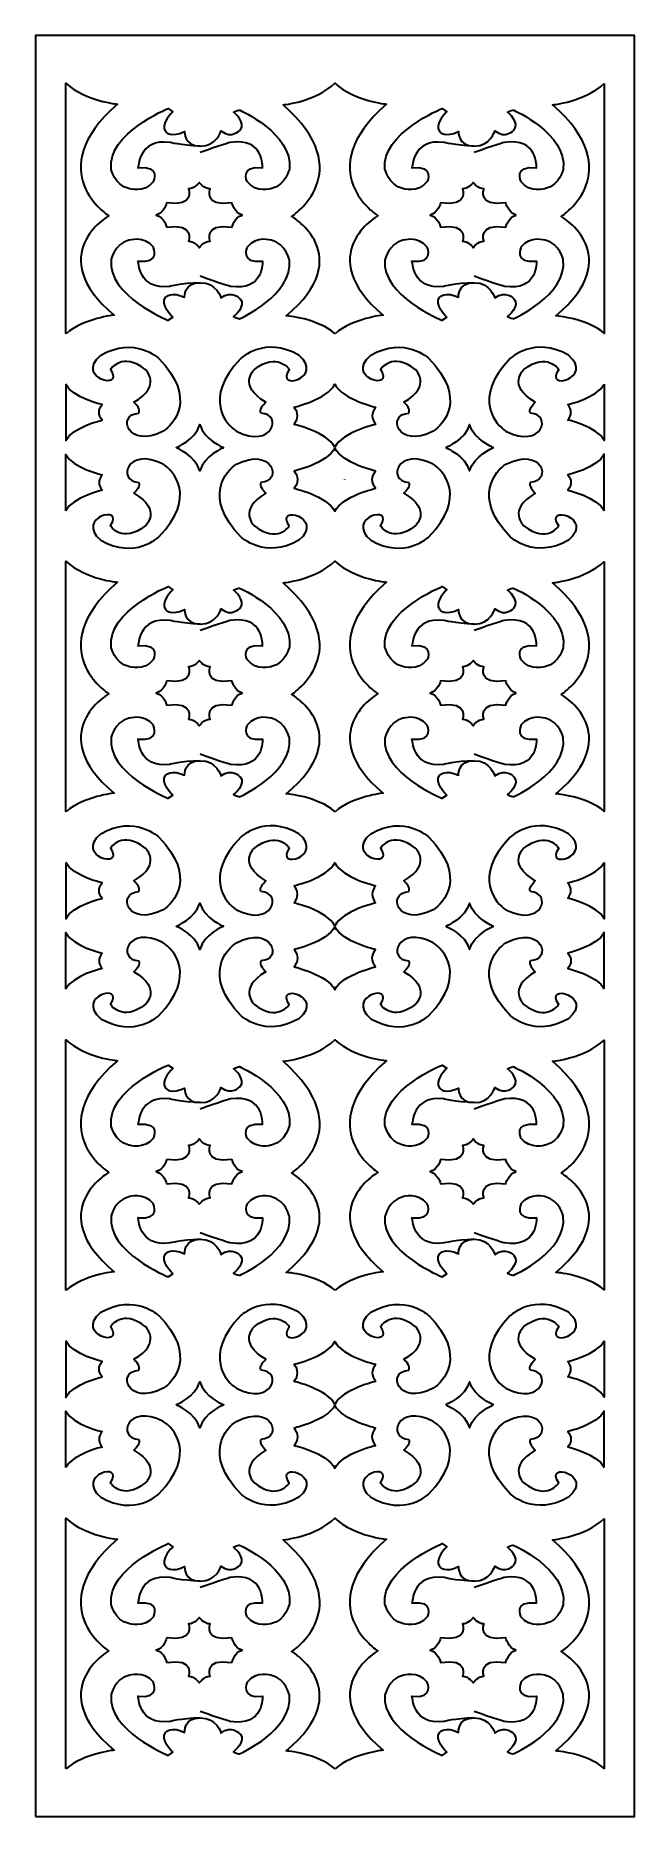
# Model space of a CAD drawing. Header units: centimetres. Extents: x 13.9 to 20, y -9 to 9.
import ezdxf

# ---------------------------------------------------------------- set-up
doc = ezdxf.new("R2010")
doc.units = ezdxf.units.CM
doc.header["$MEASUREMENT"] = 0
doc.layers.add('layer 1', color=7, linetype='Continuous')

msp = doc.modelspace()

# ---------------------------------------------------------------- linework, layer by layer
at = {"layer": 'layer 1', "color": 250, "lineweight": 30}
for points, knots in [([(13.90132, -9.00021), (13.90132, -9.00021), (13.90132, 9.00077), (13.90132, 9.00077), (13.90132, 9.00077), (13.90132, 9.00077), (19.95744, 9.00077), (19.95744, 9.00077), (19.95744, 9.00077), (19.95744, 9.00077), (19.95744, -9.00021), (19.95744, -9.00021), (19.95744, -9.00021), (19.95744, -9.00021), (13.90132, -9.00021), (13.90132, -9.00021)], [0, 0, 0, 0, 0.2, 0.2, 0.2, 0.2, 0.4, 0.4, 0.4, 0.4, 0.6, 0.6, 0.6, 0.6, 1, 1, 1, 1]), ([(14.20945, 5.98766), (14.38958, 6.14425), (14.69561, 6.17509), (14.69561, 6.17509), (14.69561, 6.17509), (13.96981, 6.78676), (14.6416, 7.17961), (14.6416, 7.17961), (14.6416, 7.17961), (14.6416, 7.17961), (13.94704, 7.62375), (14.72842, 8.30846), (14.72842, 8.30846), (14.72842, 8.30846), (14.41164, 8.3342), (14.2078, 8.5196), (14.2078, 8.5196), (14.20704, 8.5189), (14.20628, 8.51822), (14.20552, 8.51752), (14.20552, 8.51752), (14.20552, 8.51752), (14.20552, 5.991), (14.20552, 5.991), (14.20552, 5.991), (14.20683, 5.98989), (14.20815, 5.98879), (14.20945, 5.98766)], [0, 0, 0, 0, 0.125, 0.125, 0.125, 0.125, 0.25, 0.25, 0.25, 0.25, 0.375, 0.375, 0.375, 0.375, 0.5, 0.5, 0.5, 0.5, 0.625, 0.625, 0.625, 0.625, 0.75, 0.75, 0.75, 0.75, 1, 1, 1, 1]), ([(16.93082, 5.98766), (17.11095, 6.14425), (17.41699, 6.17509), (17.41699, 6.17509), (17.41699, 6.17509), (16.69118, 6.78676), (17.36298, 7.17961), (17.36298, 7.17961), (17.36298, 7.17961), (17.36298, 7.17961), (16.66841, 7.62375), (17.4498, 8.30845), (17.4498, 8.30845), (17.4498, 8.30845), (17.13302, 8.3342), (16.92918, 8.51959), (16.92918, 8.51959), (16.72555, 8.33003), (16.40399, 8.30201), (16.40399, 8.30201), (16.40399, 8.30201), (17.18538, 7.6173), (16.49082, 7.17316), (16.49082, 7.17316), (16.49082, 7.17316), (16.49082, 7.17316), (17.16261, 6.78031), (16.4368, 6.16864), (16.4368, 6.16864), (16.4368, 6.16864), (16.75069, 6.14425), (16.93082, 5.98766)], [0, 0, 0, 0, 0.11111111, 0.11111111, 0.11111111, 0.11111111, 0.22222222, 0.22222222, 0.22222222, 0.22222222, 0.33333333, 0.33333333, 0.33333333, 0.33333333, 0.44444444, 0.44444444, 0.44444444, 0.44444444, 0.55555556, 0.55555556, 0.55555556, 0.55555556, 0.66666667, 0.66666667, 0.66666667, 0.66666667, 0.77777778, 0.77777778, 0.77777778, 0.77777778, 1, 1, 1, 1]), ([(19.65324, 8.51752), (19.65316, 8.51745), (19.65308, 8.51738), (19.65301, 8.51731), (19.65301, 8.51731), (19.44926, 8.32982), (19.13034, 8.30201), (19.13034, 8.30201), (19.13034, 8.30201), (19.91172, 7.6173), (19.21716, 7.17316), (19.21716, 7.17316), (19.21716, 7.17316), (19.21716, 7.17316), (19.88895, 6.78031), (19.16314, 6.16864), (19.16314, 6.16864), (19.16314, 6.16864), (19.47201, 6.14462), (19.6528, 5.99137), (19.6528, 5.99137), (19.65294, 5.99125), (19.65309, 5.99112), (19.65324, 5.991), (19.65324, 5.991), (19.65324, 5.991), (19.65324, 8.51752), (19.65324, 8.51752)], [0, 0, 0, 0, 0.125, 0.125, 0.125, 0.125, 0.25, 0.25, 0.25, 0.25, 0.375, 0.375, 0.375, 0.375, 0.5, 0.5, 0.5, 0.5, 0.625, 0.625, 0.625, 0.625, 0.75, 0.75, 0.75, 0.75, 1, 1, 1, 1]), ([(15.5654, 7.88407), (15.56539, 7.88407), (15.56538, 7.88407), (15.56537, 7.88407), (15.56537, 7.88407), (15.40119, 7.88059), (15.40812, 8.03144), (15.40812, 8.03144), (15.40812, 8.03144), (15.27465, 7.96551), (15.21887, 8.0281), (15.21887, 8.0281), (15.21887, 8.0281), (15.15093, 8.10132), (15.29057, 8.2318), (15.29057, 8.2318), (15.29057, 8.2318), (15.29057, 8.2318), (15.2418, 8.26383), (15.2418, 8.26383), (15.2418, 8.26383), (15.2418, 8.26383), (14.62437, 8.01081), (14.66422, 7.65239), (14.66422, 7.65239), (14.66422, 7.65239), (14.69568, 7.49159), (14.84461, 7.45478), (14.84461, 7.45478), (14.84461, 7.45478), (15.00055, 7.40542), (15.0924, 7.52496), (15.0924, 7.52496), (15.0924, 7.52496), (15.17173, 7.69078), (14.93584, 7.66571), (14.93584, 7.66571), (14.94491, 7.66013), (14.93477, 7.96324), (15.26015, 7.92114), (15.26015, 7.92114), (15.26015, 7.92114), (15.36548, 7.89212), (15.5654, 7.88407)], [0, 0, 0, 0, 0.08333333, 0.08333333, 0.08333333, 0.08333333, 0.16666667, 0.16666667, 0.16666667, 0.16666667, 0.25, 0.25, 0.25, 0.25, 0.33333333, 0.33333333, 0.33333333, 0.33333333, 0.41666667, 0.41666667, 0.41666667, 0.41666667, 0.5, 0.5, 0.5, 0.5, 0.58333333, 0.58333333, 0.58333333, 0.58333333, 0.66666667, 0.66666667, 0.66666667, 0.66666667, 0.75, 0.75, 0.75, 0.75, 0.83333333, 0.83333333, 0.83333333, 0.83333333, 1, 1, 1, 1]), ([(15.56682, 7.88407), (15.73102, 7.88058), (15.77631, 8.03747), (15.77631, 8.03747), (15.77631, 8.03747), (15.88389, 7.95205), (15.96882, 8.04619), (15.96882, 8.04619), (15.96882, 8.04619), (16.03677, 8.1194), (15.90422, 8.22684), (15.90422, 8.22684), (15.90422, 8.22684), (15.92735, 8.24153), (15.96258, 8.24824), (15.96258, 8.24824), (15.96258, 8.24824), (15.96258, 8.24824), (16.50785, 8.01081), (16.46799, 7.65239), (16.46799, 7.65239), (16.46799, 7.65239), (16.43653, 7.49159), (16.2876, 7.45478), (16.2876, 7.45478), (16.2876, 7.45478), (16.13166, 7.40542), (16.03981, 7.52496), (16.03981, 7.52496), (16.03981, 7.52496), (15.96048, 7.69078), (16.19637, 7.66571), (16.19637, 7.66571), (16.19637, 7.66571), (16.21474, 7.9739), (15.87206, 7.92114), (15.87206, 7.92114), (15.87206, 7.92114), (15.76673, 7.89212), (15.56611, 7.81859)], [0, 0, 0, 0, 0.09090909, 0.09090909, 0.09090909, 0.09090909, 0.18181818, 0.18181818, 0.18181818, 0.18181818, 0.27272727, 0.27272727, 0.27272727, 0.27272727, 0.36363636, 0.36363636, 0.36363636, 0.36363636, 0.45454545, 0.45454545, 0.45454545, 0.45454545, 0.54545455, 0.54545455, 0.54545455, 0.54545455, 0.63636364, 0.63636364, 0.63636364, 0.63636364, 0.72727273, 0.72727273, 0.72727273, 0.72727273, 0.81818182, 0.81818182, 0.81818182, 0.81818182, 1, 1, 1, 1]), ([(18.33574, 7.88407), (18.33574, 7.88407), (18.33573, 7.88407), (18.33572, 7.88407), (18.33572, 7.88407), (18.17154, 7.88059), (18.17847, 8.03144), (18.17847, 8.03144), (18.17847, 8.03144), (18.045, 7.96551), (17.98922, 8.0281), (17.98922, 8.0281), (17.98922, 8.0281), (17.92127, 8.10132), (18.06092, 8.2318), (18.06092, 8.2318), (18.06092, 8.2318), (18.06092, 8.2318), (18.01214, 8.26383), (18.01214, 8.26383), (18.01214, 8.26383), (18.01214, 8.26383), (17.39471, 8.01081), (17.43457, 7.65239), (17.43457, 7.65239), (17.43457, 7.65239), (17.46603, 7.49159), (17.61496, 7.45478), (17.61496, 7.45478), (17.61496, 7.45478), (17.7709, 7.40542), (17.86275, 7.52496), (17.86275, 7.52496), (17.86275, 7.52496), (17.94207, 7.69078), (17.70619, 7.66571), (17.70619, 7.66571), (17.71525, 7.66013), (17.70512, 7.96324), (18.0305, 7.92114), (18.0305, 7.92114), (18.0305, 7.92114), (18.13583, 7.89212), (18.33574, 7.88407)], [0, 0, 0, 0, 0.08333333, 0.08333333, 0.08333333, 0.08333333, 0.16666667, 0.16666667, 0.16666667, 0.16666667, 0.25, 0.25, 0.25, 0.25, 0.33333333, 0.33333333, 0.33333333, 0.33333333, 0.41666667, 0.41666667, 0.41666667, 0.41666667, 0.5, 0.5, 0.5, 0.5, 0.58333333, 0.58333333, 0.58333333, 0.58333333, 0.66666667, 0.66666667, 0.66666667, 0.66666667, 0.75, 0.75, 0.75, 0.75, 0.83333333, 0.83333333, 0.83333333, 0.83333333, 1, 1, 1, 1]), ([(18.33716, 7.88407), (18.50136, 7.88058), (18.54666, 8.03747), (18.54666, 8.03747), (18.54666, 8.03747), (18.65424, 7.95205), (18.73917, 8.04619), (18.73917, 8.04619), (18.73917, 8.04619), (18.80712, 8.1194), (18.67457, 8.22684), (18.67457, 8.22684), (18.67457, 8.22684), (18.69769, 8.24153), (18.73293, 8.24824), (18.73293, 8.24824), (18.73293, 8.24824), (18.73293, 8.24824), (19.27819, 8.01081), (19.23834, 7.65239), (19.23834, 7.65239), (19.23834, 7.65239), (19.20687, 7.49159), (19.05795, 7.45478), (19.05795, 7.45478), (19.05795, 7.45478), (18.902, 7.40542), (18.81015, 7.52496), (18.81015, 7.52496), (18.81015, 7.52496), (18.73083, 7.69078), (18.96672, 7.66571), (18.96672, 7.66571), (18.96672, 7.66571), (18.98509, 7.9739), (18.64241, 7.92114), (18.64241, 7.92114), (18.64241, 7.92114), (18.53708, 7.89212), (18.33645, 7.81859)], [0, 0, 0, 0, 0.09090909, 0.09090909, 0.09090909, 0.09090909, 0.18181818, 0.18181818, 0.18181818, 0.18181818, 0.27272727, 0.27272727, 0.27272727, 0.27272727, 0.36363636, 0.36363636, 0.36363636, 0.36363636, 0.45454545, 0.45454545, 0.45454545, 0.45454545, 0.54545455, 0.54545455, 0.54545455, 0.54545455, 0.63636364, 0.63636364, 0.63636364, 0.63636364, 0.72727273, 0.72727273, 0.72727273, 0.72727273, 0.81818182, 0.81818182, 0.81818182, 0.81818182, 1, 1, 1, 1]), ([(15.9924, 7.18695), (15.91137, 7.1659), (15.88605, 7.06299), (15.88605, 7.06299), (15.88605, 7.06299), (15.59483, 7.10977), (15.66574, 6.92265), (15.66574, 6.92265), (15.66574, 6.92265), (15.60242, 6.92265), (15.55684, 6.85716), (15.55684, 6.85716), (15.55684, 6.85716), (15.55684, 6.85716), (15.51126, 6.92265), (15.44795, 6.92265), (15.44795, 6.92265), (15.44795, 6.92265), (15.51886, 7.10977), (15.22764, 7.06299), (15.22764, 7.06299), (15.22764, 7.06299), (15.20232, 7.1659), (15.12128, 7.18695), (15.12128, 7.18695), (15.20232, 7.208), (15.22764, 7.31092), (15.22764, 7.31092), (15.22764, 7.31092), (15.51886, 7.26414), (15.44795, 7.45126), (15.44795, 7.45126), (15.44795, 7.45126), (15.51126, 7.45126), (15.55684, 7.51675), (15.55684, 7.51675), (15.55684, 7.51675), (15.55684, 7.51675), (15.60242, 7.45126), (15.66574, 7.45126), (15.66574, 7.45126), (15.66574, 7.45126), (15.59483, 7.26414), (15.88605, 7.31092), (15.88605, 7.31092), (15.88605, 7.31092), (15.91137, 7.208), (15.9924, 7.18695)], [0, 0, 0, 0, 0.07692308, 0.07692308, 0.07692308, 0.07692308, 0.15384615, 0.15384615, 0.15384615, 0.15384615, 0.23076923, 0.23076923, 0.23076923, 0.23076923, 0.30769231, 0.30769231, 0.30769231, 0.30769231, 0.38461538, 0.38461538, 0.38461538, 0.38461538, 0.46153846, 0.46153846, 0.46153846, 0.46153846, 0.53846154, 0.53846154, 0.53846154, 0.53846154, 0.61538462, 0.61538462, 0.61538462, 0.61538462, 0.69230769, 0.69230769, 0.69230769, 0.69230769, 0.76923077, 0.76923077, 0.76923077, 0.76923077, 0.84615385, 0.84615385, 0.84615385, 0.84615385, 1, 1, 1, 1]), ([(18.76275, 7.18695), (18.68172, 7.1659), (18.65639, 7.06299), (18.65639, 7.06299), (18.65639, 7.06299), (18.36518, 7.10977), (18.43608, 6.92265), (18.43608, 6.92265), (18.43608, 6.92265), (18.37277, 6.92265), (18.32719, 6.85716), (18.32719, 6.85716), (18.32719, 6.85716), (18.32719, 6.85716), (18.28161, 6.92265), (18.2183, 6.92265), (18.2183, 6.92265), (18.2183, 6.92265), (18.28921, 7.10977), (17.99799, 7.06299), (17.99799, 7.06299), (17.99799, 7.06299), (17.97266, 7.1659), (17.89163, 7.18695), (17.89163, 7.18695), (17.97266, 7.208), (17.99799, 7.31092), (17.99799, 7.31092), (17.99799, 7.31092), (18.28921, 7.26414), (18.2183, 7.45126), (18.2183, 7.45126), (18.2183, 7.45126), (18.28161, 7.45126), (18.32719, 7.51675), (18.32719, 7.51675), (18.32719, 7.51675), (18.32719, 7.51675), (18.37277, 7.45126), (18.43608, 7.45126), (18.43608, 7.45126), (18.43608, 7.45126), (18.36518, 7.26414), (18.65639, 7.31092), (18.65639, 7.31092), (18.65639, 7.31092), (18.68172, 7.208), (18.76275, 7.18695)], [0, 0, 0, 0, 0.07692308, 0.07692308, 0.07692308, 0.07692308, 0.15384615, 0.15384615, 0.15384615, 0.15384615, 0.23076923, 0.23076923, 0.23076923, 0.23076923, 0.30769231, 0.30769231, 0.30769231, 0.30769231, 0.38461538, 0.38461538, 0.38461538, 0.38461538, 0.46153846, 0.46153846, 0.46153846, 0.46153846, 0.53846154, 0.53846154, 0.53846154, 0.53846154, 0.61538462, 0.61538462, 0.61538462, 0.61538462, 0.69230769, 0.69230769, 0.69230769, 0.69230769, 0.76923077, 0.76923077, 0.76923077, 0.76923077, 0.84615385, 0.84615385, 0.84615385, 0.84615385, 1, 1, 1, 1]), ([(15.5654, 6.50271), (15.56539, 6.50271), (15.56538, 6.50271), (15.56537, 6.50271), (15.56537, 6.50271), (15.40119, 6.50618), (15.40812, 6.35533), (15.40812, 6.35533), (15.40812, 6.35533), (15.27465, 6.42127), (15.21887, 6.35867), (15.21887, 6.35867), (15.21887, 6.35867), (15.15093, 6.28545), (15.29057, 6.15497), (15.29057, 6.15497), (15.29057, 6.15497), (15.29057, 6.15497), (15.2418, 6.12294), (15.2418, 6.12294), (15.2418, 6.12294), (15.2418, 6.12294), (14.62437, 6.37596), (14.66422, 6.73438), (14.66422, 6.73438), (14.66422, 6.73438), (14.69568, 6.89518), (14.84461, 6.93199), (14.84461, 6.93199), (14.84461, 6.93199), (15.00055, 6.98135), (15.0924, 6.86181), (15.0924, 6.86181), (15.0924, 6.86181), (15.17173, 6.696), (14.93584, 6.72106), (14.93584, 6.72106), (14.94491, 6.72664), (14.93477, 6.42353), (15.26015, 6.46563), (15.26015, 6.46563), (15.26015, 6.46563), (15.36548, 6.49465), (15.5654, 6.50271)], [0, 0, 0, 0, 0.08333333, 0.08333333, 0.08333333, 0.08333333, 0.16666667, 0.16666667, 0.16666667, 0.16666667, 0.25, 0.25, 0.25, 0.25, 0.33333333, 0.33333333, 0.33333333, 0.33333333, 0.41666667, 0.41666667, 0.41666667, 0.41666667, 0.5, 0.5, 0.5, 0.5, 0.58333333, 0.58333333, 0.58333333, 0.58333333, 0.66666667, 0.66666667, 0.66666667, 0.66666667, 0.75, 0.75, 0.75, 0.75, 0.83333333, 0.83333333, 0.83333333, 0.83333333, 1, 1, 1, 1]), ([(15.56682, 6.50271), (15.73102, 6.50619), (15.77631, 6.3493), (15.77631, 6.3493), (15.77631, 6.3493), (15.88389, 6.43472), (15.96882, 6.34059), (15.96882, 6.34059), (15.96882, 6.34059), (16.03677, 6.26737), (15.90422, 6.15993), (15.90422, 6.15993), (15.90422, 6.15993), (15.92735, 6.14524), (15.96258, 6.13853), (15.96258, 6.13853), (15.96258, 6.13853), (15.96258, 6.13853), (16.50785, 6.37596), (16.46799, 6.73438), (16.46799, 6.73438), (16.46799, 6.73438), (16.43653, 6.89518), (16.2876, 6.93199), (16.2876, 6.93199), (16.2876, 6.93199), (16.13166, 6.98135), (16.03981, 6.86181), (16.03981, 6.86181), (16.03981, 6.86181), (15.96048, 6.696), (16.19637, 6.72106), (16.19637, 6.72106), (16.19637, 6.72106), (16.21474, 6.41288), (15.87206, 6.46563), (15.87206, 6.46563), (15.87206, 6.46563), (15.76673, 6.49465), (15.56611, 6.56818)], [0, 0, 0, 0, 0.09090909, 0.09090909, 0.09090909, 0.09090909, 0.18181818, 0.18181818, 0.18181818, 0.18181818, 0.27272727, 0.27272727, 0.27272727, 0.27272727, 0.36363636, 0.36363636, 0.36363636, 0.36363636, 0.45454545, 0.45454545, 0.45454545, 0.45454545, 0.54545455, 0.54545455, 0.54545455, 0.54545455, 0.63636364, 0.63636364, 0.63636364, 0.63636364, 0.72727273, 0.72727273, 0.72727273, 0.72727273, 0.81818182, 0.81818182, 0.81818182, 0.81818182, 1, 1, 1, 1]), ([(18.33574, 6.50271), (18.33574, 6.50271), (18.33573, 6.50271), (18.33572, 6.50271), (18.33572, 6.50271), (18.17154, 6.50618), (18.17847, 6.35533), (18.17847, 6.35533), (18.17847, 6.35533), (18.045, 6.42127), (17.98922, 6.35867), (17.98922, 6.35867), (17.98922, 6.35867), (17.92127, 6.28545), (18.06092, 6.15497), (18.06092, 6.15497), (18.06092, 6.15497), (18.06092, 6.15497), (18.01214, 6.12294), (18.01214, 6.12294), (18.01214, 6.12294), (18.01214, 6.12294), (17.39471, 6.37596), (17.43457, 6.73438), (17.43457, 6.73438), (17.43457, 6.73438), (17.46603, 6.89518), (17.61496, 6.93199), (17.61496, 6.93199), (17.61496, 6.93199), (17.7709, 6.98135), (17.86275, 6.86181), (17.86275, 6.86181), (17.86275, 6.86181), (17.94207, 6.696), (17.70619, 6.72106), (17.70619, 6.72106), (17.71525, 6.72664), (17.70512, 6.42353), (18.0305, 6.46563), (18.0305, 6.46563), (18.0305, 6.46563), (18.13583, 6.49465), (18.33574, 6.50271)], [0, 0, 0, 0, 0.08333333, 0.08333333, 0.08333333, 0.08333333, 0.16666667, 0.16666667, 0.16666667, 0.16666667, 0.25, 0.25, 0.25, 0.25, 0.33333333, 0.33333333, 0.33333333, 0.33333333, 0.41666667, 0.41666667, 0.41666667, 0.41666667, 0.5, 0.5, 0.5, 0.5, 0.58333333, 0.58333333, 0.58333333, 0.58333333, 0.66666667, 0.66666667, 0.66666667, 0.66666667, 0.75, 0.75, 0.75, 0.75, 0.83333333, 0.83333333, 0.83333333, 0.83333333, 1, 1, 1, 1]), ([(18.33716, 6.50271), (18.50136, 6.50619), (18.54666, 6.3493), (18.54666, 6.3493), (18.54666, 6.3493), (18.65424, 6.43472), (18.73917, 6.34059), (18.73917, 6.34059), (18.73917, 6.34059), (18.80712, 6.26737), (18.67457, 6.15993), (18.67457, 6.15993), (18.67457, 6.15993), (18.69769, 6.14524), (18.73293, 6.13853), (18.73293, 6.13853), (18.73293, 6.13853), (18.73293, 6.13853), (19.27819, 6.37596), (19.23834, 6.73438), (19.23834, 6.73438), (19.23834, 6.73438), (19.20687, 6.89518), (19.05795, 6.93199), (19.05795, 6.93199), (19.05795, 6.93199), (18.902, 6.98135), (18.81015, 6.86181), (18.81015, 6.86181), (18.81015, 6.86181), (18.73083, 6.696), (18.96672, 6.72106), (18.96672, 6.72106), (18.96672, 6.72106), (18.98509, 6.41288), (18.64241, 6.46563), (18.64241, 6.46563), (18.64241, 6.46563), (18.53708, 6.49465), (18.33645, 6.56818)], [0, 0, 0, 0, 0.09090909, 0.09090909, 0.09090909, 0.09090909, 0.18181818, 0.18181818, 0.18181818, 0.18181818, 0.27272727, 0.27272727, 0.27272727, 0.27272727, 0.36363636, 0.36363636, 0.36363636, 0.36363636, 0.45454545, 0.45454545, 0.45454545, 0.45454545, 0.54545455, 0.54545455, 0.54545455, 0.54545455, 0.63636364, 0.63636364, 0.63636364, 0.63636364, 0.72727273, 0.72727273, 0.72727273, 0.72727273, 0.81818182, 0.81818182, 0.81818182, 0.81818182, 1, 1, 1, 1]), ([(14.9461, 5.18518), (14.71472, 5.17277), (14.82998, 4.81538), (15.19199, 5.00228), (15.19199, 5.00228), (15.29365, 5.0639), (15.54056, 5.33293), (15.14827, 5.73629), (15.14827, 5.73629), (15.14827, 5.73629), (14.90584, 5.96926), (14.56055, 5.77021), (14.56055, 5.77021), (14.29037, 5.54147), (14.81275, 5.402), (14.65851, 5.62546), (14.65851, 5.62546), (14.65851, 5.62546), (14.77605, 5.80867), (15.01114, 5.62546), (15.01114, 5.62546), (15.01114, 5.62546), (15.18745, 5.46487), (14.89604, 5.29523), (14.89604, 5.29523), (14.92125, 5.26822), (14.96384, 5.2214), (14.9461, 5.18518)], [0, 0, 0, 0, 0.125, 0.125, 0.125, 0.125, 0.25, 0.25, 0.25, 0.25, 0.375, 0.375, 0.375, 0.375, 0.5, 0.5, 0.5, 0.5, 0.625, 0.625, 0.625, 0.625, 0.75, 0.75, 0.75, 0.75, 1, 1, 1, 1]), ([(16.17908, 5.18518), (16.41046, 5.17277), (16.2952, 4.81538), (15.93319, 5.00228), (15.93319, 5.00228), (15.83153, 5.0639), (15.58462, 5.33293), (15.97691, 5.73629), (15.97691, 5.73629), (15.97691, 5.73629), (16.21934, 5.96926), (16.56462, 5.77021), (16.56462, 5.77021), (16.83481, 5.54147), (16.31244, 5.402), (16.46667, 5.62546), (16.46667, 5.62546), (16.46667, 5.62546), (16.34913, 5.80867), (16.11404, 5.62546), (16.11404, 5.62546), (16.11404, 5.62546), (15.93773, 5.46487), (16.22914, 5.29523), (16.22914, 5.29523), (16.20393, 5.26822), (16.16134, 5.2214), (16.17908, 5.18518)], [0, 0, 0, 0, 0.125, 0.125, 0.125, 0.125, 0.25, 0.25, 0.25, 0.25, 0.375, 0.375, 0.375, 0.375, 0.5, 0.5, 0.5, 0.5, 0.625, 0.625, 0.625, 0.625, 0.75, 0.75, 0.75, 0.75, 1, 1, 1, 1]), ([(17.6768, 5.18518), (17.44542, 5.17277), (17.56069, 4.81538), (17.92269, 5.00228), (17.92269, 5.00228), (18.02436, 5.0639), (18.27126, 5.33293), (17.87898, 5.73629), (17.87898, 5.73629), (17.87898, 5.73629), (17.63654, 5.96926), (17.29126, 5.77021), (17.29126, 5.77021), (17.02107, 5.54147), (17.54345, 5.402), (17.38921, 5.62546), (17.38921, 5.62546), (17.38921, 5.62546), (17.50675, 5.80867), (17.74184, 5.62546), (17.74184, 5.62546), (17.74184, 5.62546), (17.91816, 5.46487), (17.62675, 5.29523), (17.62675, 5.29523), (17.65195, 5.26822), (17.69455, 5.2214), (17.6768, 5.18518)], [0, 0, 0, 0, 0.125, 0.125, 0.125, 0.125, 0.25, 0.25, 0.25, 0.25, 0.375, 0.375, 0.375, 0.375, 0.5, 0.5, 0.5, 0.5, 0.625, 0.625, 0.625, 0.625, 0.75, 0.75, 0.75, 0.75, 1, 1, 1, 1]), ([(18.90437, 5.18518), (19.13576, 5.17277), (19.02049, 4.81538), (18.65849, 5.00228), (18.65849, 5.00228), (18.55682, 5.0639), (18.30992, 5.33293), (18.7022, 5.73629), (18.7022, 5.73629), (18.7022, 5.73629), (18.94464, 5.96926), (19.28992, 5.77021), (19.28992, 5.77021), (19.56011, 5.54147), (19.03773, 5.402), (19.19197, 5.62546), (19.19197, 5.62546), (19.19197, 5.62546), (19.07442, 5.80867), (18.83934, 5.62546), (18.83934, 5.62546), (18.83934, 5.62546), (18.66302, 5.46487), (18.95443, 5.29523), (18.95443, 5.29523), (18.92923, 5.26822), (18.88663, 5.2214), (18.90437, 5.18518)], [0, 0, 0, 0, 0.125, 0.125, 0.125, 0.125, 0.25, 0.25, 0.25, 0.25, 0.375, 0.375, 0.375, 0.375, 0.5, 0.5, 0.5, 0.5, 0.625, 0.625, 0.625, 0.625, 0.75, 0.75, 0.75, 0.75, 1, 1, 1, 1]), ([(14.20552, 5.47743), (14.20557, 5.47733), (14.20563, 5.47723), (14.20568, 5.47712), (14.20568, 5.47712), (14.27717, 5.33849), (14.57471, 5.27039), (14.57471, 5.27039), (14.57471, 5.27039), (14.55241, 5.24346), (14.54406, 5.21653), (14.54295, 5.19245), (14.54295, 5.19245), (14.54406, 5.16836), (14.55241, 5.14144), (14.57471, 5.1145), (14.57471, 5.1145), (14.57471, 5.1145), (14.27705, 5.04637), (14.20564, 4.90768), (14.20564, 4.90768), (14.2056, 4.90761), (14.20556, 4.90754), (14.20552, 4.90747), (14.20552, 4.90747), (14.20552, 4.90747), (14.20552, 5.47743), (14.20552, 5.47743)], [0, 0, 0, 0, 0.125, 0.125, 0.125, 0.125, 0.25, 0.25, 0.25, 0.25, 0.375, 0.375, 0.375, 0.375, 0.5, 0.5, 0.5, 0.5, 0.625, 0.625, 0.625, 0.625, 0.75, 0.75, 0.75, 0.75, 1, 1, 1, 1]), ([(16.92794, 4.83953), (17.00752, 4.99468), (17.34051, 5.07089), (17.34051, 5.07089), (17.34051, 5.07089), (17.3156, 5.10099), (17.30627, 5.13108), (17.30502, 5.158), (17.30502, 5.158), (17.30627, 5.18491), (17.3156, 5.215), (17.34051, 5.2451), (17.34051, 5.2451), (17.34051, 5.2451), (17.00752, 5.32131), (16.92794, 5.47646), (16.92794, 5.47646), (16.84836, 5.32131), (16.51537, 5.2451), (16.51537, 5.2451), (16.51537, 5.2451), (16.54029, 5.215), (16.54961, 5.18491), (16.55087, 5.158), (16.55087, 5.158), (16.54961, 5.13108), (16.54029, 5.10099), (16.51537, 5.07089), (16.51537, 5.07089), (16.51537, 5.07089), (16.84836, 4.99468), (16.92794, 4.83953)], [0, 0, 0, 0, 0.11111111, 0.11111111, 0.11111111, 0.11111111, 0.22222222, 0.22222222, 0.22222222, 0.22222222, 0.33333333, 0.33333333, 0.33333333, 0.33333333, 0.44444444, 0.44444444, 0.44444444, 0.44444444, 0.55555556, 0.55555556, 0.55555556, 0.55555556, 0.66666667, 0.66666667, 0.66666667, 0.66666667, 0.77777778, 0.77777778, 0.77777778, 0.77777778, 1, 1, 1, 1]), ([(19.65324, 5.47806), (19.65319, 5.47795), (19.65313, 5.47785), (19.65307, 5.47775), (19.65307, 5.47775), (19.58158, 5.33912), (19.28405, 5.27102), (19.28405, 5.27102), (19.28405, 5.27102), (19.30634, 5.24409), (19.31469, 5.21716), (19.31581, 5.19307), (19.31581, 5.19307), (19.31469, 5.16899), (19.30634, 5.14207), (19.28405, 5.11513), (19.28405, 5.11513), (19.28405, 5.11513), (19.58171, 5.047), (19.65312, 4.90831), (19.65312, 4.90831), (19.65316, 4.90824), (19.6532, 4.90817), (19.65324, 4.9081), (19.65324, 4.9081), (19.65324, 4.9081), (19.65324, 5.47806), (19.65324, 5.47806)], [0, 0, 0, 0, 0.125, 0.125, 0.125, 0.125, 0.25, 0.25, 0.25, 0.25, 0.375, 0.375, 0.375, 0.375, 0.5, 0.5, 0.5, 0.5, 0.625, 0.625, 0.625, 0.625, 0.75, 0.75, 0.75, 0.75, 1, 1, 1, 1]), ([(15.79949, 4.8351), (15.79956, 4.83526), (15.79963, 4.83542), (15.79971, 4.83558), (15.79971, 4.83558), (15.79992, 4.83604), (15.80014, 4.83649), (15.80036, 4.83695), (15.80036, 4.83695), (15.80036, 4.83695), (15.60845, 4.91316), (15.56259, 5.06832), (15.56259, 5.06832), (15.51673, 4.91316), (15.32482, 4.83695), (15.32482, 4.83695), (15.32482, 4.83695), (15.32504, 4.83649), (15.32526, 4.83602), (15.32548, 4.83556), (15.32548, 4.83556), (15.32555, 4.83541), (15.32562, 4.83525), (15.3257, 4.8351), (15.3257, 4.8351), (15.32562, 4.83494), (15.32555, 4.83479), (15.32548, 4.83464), (15.32548, 4.83464), (15.32526, 4.83417), (15.32504, 4.83371), (15.32482, 4.83325), (15.32482, 4.83325), (15.32482, 4.83325), (15.51672, 4.75703), (15.56259, 4.60188), (15.56259, 4.60188), (15.60845, 4.75703), (15.80036, 4.83324), (15.80036, 4.83324), (15.80036, 4.83324), (15.80014, 4.8337), (15.79992, 4.83416), (15.79971, 4.83462), (15.79971, 4.83462), (15.79963, 4.83478), (15.79956, 4.83494), (15.79949, 4.8351)], [0, 0, 0, 0, 0.07692308, 0.07692308, 0.07692308, 0.07692308, 0.15384615, 0.15384615, 0.15384615, 0.15384615, 0.23076923, 0.23076923, 0.23076923, 0.23076923, 0.30769231, 0.30769231, 0.30769231, 0.30769231, 0.38461538, 0.38461538, 0.38461538, 0.38461538, 0.46153846, 0.46153846, 0.46153846, 0.46153846, 0.53846154, 0.53846154, 0.53846154, 0.53846154, 0.61538462, 0.61538462, 0.61538462, 0.61538462, 0.69230769, 0.69230769, 0.69230769, 0.69230769, 0.76923077, 0.76923077, 0.76923077, 0.76923077, 0.84615385, 0.84615385, 0.84615385, 0.84615385, 1, 1, 1, 1]), ([(18.52749, 4.8351), (18.52756, 4.83494), (18.52763, 4.83478), (18.52771, 4.83462), (18.52771, 4.83462), (18.52792, 4.83416), (18.52814, 4.8337), (18.52836, 4.83324), (18.52836, 4.83324), (18.52836, 4.83324), (18.33645, 4.75703), (18.29059, 4.60188), (18.29059, 4.60188), (18.24472, 4.75703), (18.05282, 4.83324), (18.05282, 4.83324), (18.05282, 4.83324), (18.05304, 4.83371), (18.05326, 4.83417), (18.05348, 4.83464), (18.05348, 4.83464), (18.05355, 4.83479), (18.05362, 4.83494), (18.05369, 4.8351), (18.05369, 4.8351), (18.05362, 4.83525), (18.05355, 4.83541), (18.05348, 4.83556), (18.05348, 4.83556), (18.05326, 4.83602), (18.05304, 4.83649), (18.05282, 4.83695), (18.05282, 4.83695), (18.05282, 4.83695), (18.24472, 4.91316), (18.29059, 5.06832), (18.29059, 5.06832), (18.33645, 4.91316), (18.52836, 4.83695), (18.52836, 4.83695), (18.52836, 4.83695), (18.52814, 4.83649), (18.52792, 4.83604), (18.52771, 4.83558), (18.52771, 4.83558), (18.52763, 4.83542), (18.52756, 4.83526), (18.52749, 4.8351)], [0, 0, 0, 0, 0.07692308, 0.07692308, 0.07692308, 0.07692308, 0.15384615, 0.15384615, 0.15384615, 0.15384615, 0.23076923, 0.23076923, 0.23076923, 0.23076923, 0.30769231, 0.30769231, 0.30769231, 0.30769231, 0.38461538, 0.38461538, 0.38461538, 0.38461538, 0.46153846, 0.46153846, 0.46153846, 0.46153846, 0.53846154, 0.53846154, 0.53846154, 0.53846154, 0.61538462, 0.61538462, 0.61538462, 0.61538462, 0.69230769, 0.69230769, 0.69230769, 0.69230769, 0.76923077, 0.76923077, 0.76923077, 0.76923077, 0.84615385, 0.84615385, 0.84615385, 0.84615385, 1, 1, 1, 1]), ([(14.20552, 4.1979), (14.20557, 4.198), (14.20563, 4.1981), (14.20568, 4.1982), (14.20568, 4.1982), (14.27717, 4.33683), (14.57471, 4.40493), (14.57471, 4.40493), (14.57471, 4.40493), (14.55241, 4.43186), (14.54406, 4.4588), (14.54295, 4.48288), (14.54295, 4.48288), (14.54406, 4.50696), (14.55241, 4.53389), (14.57471, 4.56082), (14.57471, 4.56082), (14.57471, 4.56082), (14.27705, 4.62895), (14.20564, 4.76764), (14.20564, 4.76764), (14.2056, 4.76771), (14.20556, 4.76778), (14.20552, 4.76786), (14.20552, 4.76786), (14.20552, 4.76786), (14.20552, 4.1979), (14.20552, 4.1979)], [0, 0, 0, 0, 0.125, 0.125, 0.125, 0.125, 0.25, 0.25, 0.25, 0.25, 0.375, 0.375, 0.375, 0.375, 0.5, 0.5, 0.5, 0.5, 0.625, 0.625, 0.625, 0.625, 0.75, 0.75, 0.75, 0.75, 1, 1, 1, 1]), ([(14.9461, 4.48501), (14.71472, 4.49743), (14.82998, 4.85481), (15.19199, 4.66792), (15.19199, 4.66792), (15.29365, 4.60629), (15.54056, 4.33727), (15.14827, 3.93391), (15.14827, 3.93391), (15.14827, 3.93391), (14.90584, 3.70094), (14.56055, 3.89998), (14.56055, 3.89998), (14.29037, 4.12873), (14.81275, 4.2682), (14.65851, 4.04474), (14.65851, 4.04474), (14.65851, 4.04474), (14.77605, 3.86153), (15.01114, 4.04474), (15.01114, 4.04474), (15.01114, 4.04474), (15.18745, 4.20533), (14.89604, 4.37497), (14.89604, 4.37497), (14.92125, 4.40197), (14.96384, 4.4488), (14.9461, 4.48501)], [0, 0, 0, 0, 0.125, 0.125, 0.125, 0.125, 0.25, 0.25, 0.25, 0.25, 0.375, 0.375, 0.375, 0.375, 0.5, 0.5, 0.5, 0.5, 0.625, 0.625, 0.625, 0.625, 0.75, 0.75, 0.75, 0.75, 1, 1, 1, 1]), ([(16.17908, 4.48501), (16.41046, 4.49743), (16.2952, 4.85481), (15.93319, 4.66792), (15.93319, 4.66792), (15.83153, 4.60629), (15.58462, 4.33727), (15.97691, 3.93391), (15.97691, 3.93391), (15.97691, 3.93391), (16.21934, 3.70094), (16.56462, 3.89998), (16.56462, 3.89998), (16.83481, 4.12873), (16.31244, 4.2682), (16.46667, 4.04474), (16.46667, 4.04474), (16.46667, 4.04474), (16.34913, 3.86153), (16.11404, 4.04474), (16.11404, 4.04474), (16.11404, 4.04474), (15.93773, 4.20533), (16.22914, 4.37497), (16.22914, 4.37497), (16.20393, 4.40197), (16.16134, 4.4488), (16.17908, 4.48501)], [0, 0, 0, 0, 0.125, 0.125, 0.125, 0.125, 0.25, 0.25, 0.25, 0.25, 0.375, 0.375, 0.375, 0.375, 0.5, 0.5, 0.5, 0.5, 0.625, 0.625, 0.625, 0.625, 0.75, 0.75, 0.75, 0.75, 1, 1, 1, 1]), ([(16.92794, 4.83066), (17.00752, 4.67552), (17.34051, 4.5993), (17.34051, 4.5993), (17.34051, 4.5993), (17.3156, 4.5692), (17.30627, 4.53911), (17.30502, 4.5122), (17.30502, 4.5122), (17.30627, 4.48529), (17.3156, 4.4552), (17.34051, 4.4251), (17.34051, 4.4251), (17.34051, 4.4251), (17.00752, 4.34888), (16.92794, 4.19374), (16.92794, 4.19374), (16.84836, 4.34888), (16.51537, 4.4251), (16.51537, 4.4251), (16.51537, 4.4251), (16.54029, 4.4552), (16.54961, 4.48529), (16.55087, 4.5122), (16.55087, 4.5122), (16.54961, 4.53911), (16.54029, 4.5692), (16.51537, 4.5993), (16.51537, 4.5993), (16.51537, 4.5993), (16.84836, 4.67552), (16.92794, 4.83066)], [0, 0, 0, 0, 0.11111111, 0.11111111, 0.11111111, 0.11111111, 0.22222222, 0.22222222, 0.22222222, 0.22222222, 0.33333333, 0.33333333, 0.33333333, 0.33333333, 0.44444444, 0.44444444, 0.44444444, 0.44444444, 0.55555556, 0.55555556, 0.55555556, 0.55555556, 0.66666667, 0.66666667, 0.66666667, 0.66666667, 0.77777778, 0.77777778, 0.77777778, 0.77777778, 1, 1, 1, 1]), ([(17.6768, 4.48501), (17.44542, 4.49743), (17.56069, 4.85481), (17.92269, 4.66792), (17.92269, 4.66792), (18.02436, 4.60629), (18.27126, 4.33727), (17.87898, 3.93391), (17.87898, 3.93391), (17.87898, 3.93391), (17.63654, 3.70094), (17.29126, 3.89998), (17.29126, 3.89998), (17.02107, 4.12873), (17.54345, 4.2682), (17.38921, 4.04474), (17.38921, 4.04474), (17.38921, 4.04474), (17.50675, 3.86153), (17.74184, 4.04474), (17.74184, 4.04474), (17.74184, 4.04474), (17.91816, 4.20533), (17.62675, 4.37497), (17.62675, 4.37497), (17.65195, 4.40197), (17.69455, 4.4488), (17.6768, 4.48501)], [0, 0, 0, 0, 0.125, 0.125, 0.125, 0.125, 0.25, 0.25, 0.25, 0.25, 0.375, 0.375, 0.375, 0.375, 0.5, 0.5, 0.5, 0.5, 0.625, 0.625, 0.625, 0.625, 0.75, 0.75, 0.75, 0.75, 1, 1, 1, 1]), ([(18.90437, 4.48501), (19.13576, 4.49743), (19.02049, 4.85481), (18.65849, 4.66792), (18.65849, 4.66792), (18.55682, 4.60629), (18.30992, 4.33727), (18.7022, 3.93391), (18.7022, 3.93391), (18.7022, 3.93391), (18.94464, 3.70094), (19.28992, 3.89998), (19.28992, 3.89998), (19.56011, 4.12873), (19.03773, 4.2682), (19.19197, 4.04474), (19.19197, 4.04474), (19.19197, 4.04474), (19.07442, 3.86153), (18.83934, 4.04474), (18.83934, 4.04474), (18.83934, 4.04474), (18.66302, 4.20533), (18.95443, 4.37497), (18.95443, 4.37497), (18.92923, 4.40197), (18.88663, 4.4488), (18.90437, 4.48501)], [0, 0, 0, 0, 0.125, 0.125, 0.125, 0.125, 0.25, 0.25, 0.25, 0.25, 0.375, 0.375, 0.375, 0.375, 0.5, 0.5, 0.5, 0.5, 0.625, 0.625, 0.625, 0.625, 0.75, 0.75, 0.75, 0.75, 1, 1, 1, 1]), ([(19.65324, 4.19853), (19.65319, 4.19863), (19.65313, 4.19873), (19.65307, 4.19883), (19.65307, 4.19883), (19.58158, 4.33746), (19.28405, 4.40556), (19.28405, 4.40556), (19.28405, 4.40556), (19.30634, 4.43249), (19.31469, 4.45943), (19.31581, 4.48351), (19.31581, 4.48351), (19.31469, 4.50759), (19.30634, 4.53452), (19.28405, 4.56145), (19.28405, 4.56145), (19.28405, 4.56145), (19.58171, 4.62958), (19.65312, 4.76827), (19.65312, 4.76827), (19.65316, 4.76834), (19.6532, 4.76841), (19.65324, 4.76848), (19.65324, 4.76848), (19.65324, 4.76848), (19.65324, 4.19853), (19.65324, 4.19853)], [0, 0, 0, 0, 0.125, 0.125, 0.125, 0.125, 0.25, 0.25, 0.25, 0.25, 0.375, 0.375, 0.375, 0.375, 0.5, 0.5, 0.5, 0.5, 0.625, 0.625, 0.625, 0.625, 0.75, 0.75, 0.75, 0.75, 1, 1, 1, 1]), ([(14.20945, 1.15573), (14.38958, 1.31231), (14.69561, 1.34316), (14.69561, 1.34316), (14.69561, 1.34316), (13.96981, 1.95482), (14.6416, 2.34768), (14.6416, 2.34768), (14.6416, 2.34768), (14.6416, 2.34768), (13.94704, 2.79181), (14.72842, 3.47652), (14.72842, 3.47652), (14.72842, 3.47652), (14.41164, 3.50226), (14.2078, 3.68766), (14.2078, 3.68766), (14.20704, 3.68696), (14.20628, 3.68628), (14.20552, 3.68559), (14.20552, 3.68559), (14.20552, 3.68559), (14.20552, 1.15906), (14.20552, 1.15906), (14.20552, 1.15906), (14.20683, 1.15795), (14.20815, 1.15685), (14.20945, 1.15573)], [0, 0, 0, 0, 0.125, 0.125, 0.125, 0.125, 0.25, 0.25, 0.25, 0.25, 0.375, 0.375, 0.375, 0.375, 0.5, 0.5, 0.5, 0.5, 0.625, 0.625, 0.625, 0.625, 0.75, 0.75, 0.75, 0.75, 1, 1, 1, 1]), ([(16.93082, 1.15573), (17.11095, 1.31231), (17.41699, 1.34316), (17.41699, 1.34316), (17.41699, 1.34316), (16.69118, 1.95482), (17.36298, 2.34767), (17.36298, 2.34767), (17.36298, 2.34767), (17.36298, 2.34767), (16.66841, 2.79181), (17.4498, 3.47652), (17.4498, 3.47652), (17.4498, 3.47652), (17.13302, 3.50226), (16.92918, 3.68766), (16.92918, 3.68766), (16.72555, 3.49809), (16.40399, 3.47007), (16.40399, 3.47007), (16.40399, 3.47007), (17.18538, 2.78536), (16.49082, 2.34123), (16.49082, 2.34123), (16.49082, 2.34123), (16.49082, 2.34123), (17.16261, 1.94838), (16.4368, 1.33671), (16.4368, 1.33671), (16.4368, 1.33671), (16.75069, 1.31231), (16.93082, 1.15573)], [0, 0, 0, 0, 0.11111111, 0.11111111, 0.11111111, 0.11111111, 0.22222222, 0.22222222, 0.22222222, 0.22222222, 0.33333333, 0.33333333, 0.33333333, 0.33333333, 0.44444444, 0.44444444, 0.44444444, 0.44444444, 0.55555556, 0.55555556, 0.55555556, 0.55555556, 0.66666667, 0.66666667, 0.66666667, 0.66666667, 0.77777778, 0.77777778, 0.77777778, 0.77777778, 1, 1, 1, 1]), ([(19.65324, 3.68558), (19.65316, 3.68551), (19.65308, 3.68545), (19.65301, 3.68538), (19.65301, 3.68538), (19.44926, 3.49789), (19.13034, 3.47007), (19.13034, 3.47007), (19.13034, 3.47007), (19.91172, 2.78536), (19.21716, 2.34123), (19.21716, 2.34123), (19.21716, 2.34123), (19.21716, 2.34123), (19.88895, 1.94837), (19.16314, 1.33671), (19.16314, 1.33671), (19.16314, 1.33671), (19.47201, 1.31268), (19.6528, 1.15943), (19.6528, 1.15943), (19.65294, 1.15931), (19.65309, 1.15918), (19.65324, 1.15906), (19.65324, 1.15906), (19.65324, 1.15906), (19.65324, 3.68558), (19.65324, 3.68558)], [0, 0, 0, 0, 0.125, 0.125, 0.125, 0.125, 0.25, 0.25, 0.25, 0.25, 0.375, 0.375, 0.375, 0.375, 0.5, 0.5, 0.5, 0.5, 0.625, 0.625, 0.625, 0.625, 0.75, 0.75, 0.75, 0.75, 1, 1, 1, 1]), ([(15.5654, 3.05213), (15.56539, 3.05213), (15.56538, 3.05213), (15.56537, 3.05213), (15.56537, 3.05213), (15.40119, 3.04866), (15.40812, 3.1995), (15.40812, 3.1995), (15.40812, 3.1995), (15.27465, 3.13357), (15.21887, 3.19616), (15.21887, 3.19616), (15.21887, 3.19616), (15.15093, 3.26938), (15.29057, 3.39986), (15.29057, 3.39986), (15.29057, 3.39986), (15.29057, 3.39986), (15.2418, 3.43189), (15.2418, 3.43189), (15.2418, 3.43189), (15.2418, 3.43189), (14.62437, 3.17887), (14.66422, 2.82045), (14.66422, 2.82045), (14.66422, 2.82045), (14.69568, 2.65965), (14.84461, 2.62284), (14.84461, 2.62284), (14.84461, 2.62284), (15.00055, 2.57348), (15.0924, 2.69302), (15.0924, 2.69302), (15.0924, 2.69302), (15.17173, 2.85884), (14.93584, 2.83377), (14.93584, 2.83377), (14.94491, 2.8282), (14.93477, 3.13131), (15.26015, 3.08921), (15.26015, 3.08921), (15.26015, 3.08921), (15.36548, 3.06018), (15.5654, 3.05213)], [0, 0, 0, 0, 0.08333333, 0.08333333, 0.08333333, 0.08333333, 0.16666667, 0.16666667, 0.16666667, 0.16666667, 0.25, 0.25, 0.25, 0.25, 0.33333333, 0.33333333, 0.33333333, 0.33333333, 0.41666667, 0.41666667, 0.41666667, 0.41666667, 0.5, 0.5, 0.5, 0.5, 0.58333333, 0.58333333, 0.58333333, 0.58333333, 0.66666667, 0.66666667, 0.66666667, 0.66666667, 0.75, 0.75, 0.75, 0.75, 0.83333333, 0.83333333, 0.83333333, 0.83333333, 1, 1, 1, 1]), ([(18.33574, 3.05213), (18.33574, 3.05213), (18.33573, 3.05213), (18.33572, 3.05213), (18.33572, 3.05213), (18.17154, 3.04866), (18.17847, 3.1995), (18.17847, 3.1995), (18.17847, 3.1995), (18.045, 3.13357), (17.98922, 3.19616), (17.98922, 3.19616), (17.98922, 3.19616), (17.92127, 3.26938), (18.06092, 3.39986), (18.06092, 3.39986), (18.06092, 3.39986), (18.06092, 3.39986), (18.01214, 3.43189), (18.01214, 3.43189), (18.01214, 3.43189), (18.01214, 3.43189), (17.39471, 3.17887), (17.43457, 2.82045), (17.43457, 2.82045), (17.43457, 2.82045), (17.46603, 2.65965), (17.61496, 2.62284), (17.61496, 2.62284), (17.61496, 2.62284), (17.7709, 2.57348), (17.86275, 2.69302), (17.86275, 2.69302), (17.86275, 2.69302), (17.94207, 2.85884), (17.70619, 2.83377), (17.70619, 2.83377), (17.71525, 2.8282), (17.70512, 3.13131), (18.0305, 3.08921), (18.0305, 3.08921), (18.0305, 3.08921), (18.13583, 3.06018), (18.33574, 3.05213)], [0, 0, 0, 0, 0.08333333, 0.08333333, 0.08333333, 0.08333333, 0.16666667, 0.16666667, 0.16666667, 0.16666667, 0.25, 0.25, 0.25, 0.25, 0.33333333, 0.33333333, 0.33333333, 0.33333333, 0.41666667, 0.41666667, 0.41666667, 0.41666667, 0.5, 0.5, 0.5, 0.5, 0.58333333, 0.58333333, 0.58333333, 0.58333333, 0.66666667, 0.66666667, 0.66666667, 0.66666667, 0.75, 0.75, 0.75, 0.75, 0.83333333, 0.83333333, 0.83333333, 0.83333333, 1, 1, 1, 1]), ([(15.56682, 3.05213), (15.73102, 3.04864), (15.77631, 3.20553), (15.77631, 3.20553), (15.77631, 3.20553), (15.88389, 3.12011), (15.96882, 3.21425), (15.96882, 3.21425), (15.96882, 3.21425), (16.03677, 3.28747), (15.90422, 3.39491), (15.90422, 3.39491), (15.90422, 3.39491), (15.92735, 3.40959), (15.96258, 3.41631), (15.96258, 3.41631), (15.96258, 3.41631), (15.96258, 3.41631), (16.50785, 3.17887), (16.46799, 2.82045), (16.46799, 2.82045), (16.46799, 2.82045), (16.43653, 2.65965), (16.2876, 2.62284), (16.2876, 2.62284), (16.2876, 2.62284), (16.13166, 2.57348), (16.03981, 2.69302), (16.03981, 2.69302), (16.03981, 2.69302), (15.96048, 2.85884), (16.19637, 2.83377), (16.19637, 2.83377), (16.19637, 2.83377), (16.21474, 3.14196), (15.87206, 3.08921), (15.87206, 3.08921), (15.87206, 3.08921), (15.76673, 3.06018), (15.56611, 2.98665)], [0, 0, 0, 0, 0.09090909, 0.09090909, 0.09090909, 0.09090909, 0.18181818, 0.18181818, 0.18181818, 0.18181818, 0.27272727, 0.27272727, 0.27272727, 0.27272727, 0.36363636, 0.36363636, 0.36363636, 0.36363636, 0.45454545, 0.45454545, 0.45454545, 0.45454545, 0.54545455, 0.54545455, 0.54545455, 0.54545455, 0.63636364, 0.63636364, 0.63636364, 0.63636364, 0.72727273, 0.72727273, 0.72727273, 0.72727273, 0.81818182, 0.81818182, 0.81818182, 0.81818182, 1, 1, 1, 1]), ([(18.33716, 3.05213), (18.50136, 3.04864), (18.54666, 3.20553), (18.54666, 3.20553), (18.54666, 3.20553), (18.65424, 3.12011), (18.73917, 3.21425), (18.73917, 3.21425), (18.73917, 3.21425), (18.80712, 3.28747), (18.67457, 3.39491), (18.67457, 3.39491), (18.67457, 3.39491), (18.69769, 3.40959), (18.73293, 3.41631), (18.73293, 3.41631), (18.73293, 3.41631), (18.73293, 3.41631), (19.27819, 3.17887), (19.23834, 2.82045), (19.23834, 2.82045), (19.23834, 2.82045), (19.20687, 2.65965), (19.05795, 2.62284), (19.05795, 2.62284), (19.05795, 2.62284), (18.902, 2.57348), (18.81015, 2.69302), (18.81015, 2.69302), (18.81015, 2.69302), (18.73083, 2.85884), (18.96672, 2.83377), (18.96672, 2.83377), (18.96672, 2.83377), (18.98509, 3.14196), (18.64241, 3.08921), (18.64241, 3.08921), (18.64241, 3.08921), (18.53708, 3.06018), (18.33645, 2.98665)], [0, 0, 0, 0, 0.09090909, 0.09090909, 0.09090909, 0.09090909, 0.18181818, 0.18181818, 0.18181818, 0.18181818, 0.27272727, 0.27272727, 0.27272727, 0.27272727, 0.36363636, 0.36363636, 0.36363636, 0.36363636, 0.45454545, 0.45454545, 0.45454545, 0.45454545, 0.54545455, 0.54545455, 0.54545455, 0.54545455, 0.63636364, 0.63636364, 0.63636364, 0.63636364, 0.72727273, 0.72727273, 0.72727273, 0.72727273, 0.81818182, 0.81818182, 0.81818182, 0.81818182, 1, 1, 1, 1]), ([(15.9924, 2.35502), (15.91137, 2.33396), (15.88605, 2.23105), (15.88605, 2.23105), (15.88605, 2.23105), (15.59483, 2.27783), (15.66574, 2.09071), (15.66574, 2.09071), (15.66574, 2.09071), (15.60242, 2.09071), (15.55684, 2.02522), (15.55684, 2.02522), (15.55684, 2.02522), (15.55684, 2.02522), (15.51126, 2.09071), (15.44795, 2.09071), (15.44795, 2.09071), (15.44795, 2.09071), (15.51886, 2.27783), (15.22764, 2.23105), (15.22764, 2.23105), (15.22764, 2.23105), (15.20232, 2.33396), (15.12128, 2.35502), (15.12128, 2.35502), (15.20232, 2.37607), (15.22764, 2.47898), (15.22764, 2.47898), (15.22764, 2.47898), (15.51886, 2.4322), (15.44795, 2.61932), (15.44795, 2.61932), (15.44795, 2.61932), (15.51126, 2.61932), (15.55684, 2.68481), (15.55684, 2.68481), (15.55684, 2.68481), (15.55684, 2.68481), (15.60242, 2.61932), (15.66574, 2.61932), (15.66574, 2.61932), (15.66574, 2.61932), (15.59483, 2.4322), (15.88605, 2.47898), (15.88605, 2.47898), (15.88605, 2.47898), (15.91137, 2.37607), (15.9924, 2.35502)], [0, 0, 0, 0, 0.07692308, 0.07692308, 0.07692308, 0.07692308, 0.15384615, 0.15384615, 0.15384615, 0.15384615, 0.23076923, 0.23076923, 0.23076923, 0.23076923, 0.30769231, 0.30769231, 0.30769231, 0.30769231, 0.38461538, 0.38461538, 0.38461538, 0.38461538, 0.46153846, 0.46153846, 0.46153846, 0.46153846, 0.53846154, 0.53846154, 0.53846154, 0.53846154, 0.61538462, 0.61538462, 0.61538462, 0.61538462, 0.69230769, 0.69230769, 0.69230769, 0.69230769, 0.76923077, 0.76923077, 0.76923077, 0.76923077, 0.84615385, 0.84615385, 0.84615385, 0.84615385, 1, 1, 1, 1]), ([(18.76275, 2.35502), (18.68172, 2.33396), (18.65639, 2.23105), (18.65639, 2.23105), (18.65639, 2.23105), (18.36518, 2.27783), (18.43608, 2.09071), (18.43608, 2.09071), (18.43608, 2.09071), (18.37277, 2.09071), (18.32719, 2.02522), (18.32719, 2.02522), (18.32719, 2.02522), (18.32719, 2.02522), (18.28161, 2.09071), (18.2183, 2.09071), (18.2183, 2.09071), (18.2183, 2.09071), (18.28921, 2.27783), (17.99799, 2.23105), (17.99799, 2.23105), (17.99799, 2.23105), (17.97266, 2.33396), (17.89163, 2.35502), (17.89163, 2.35502), (17.97266, 2.37607), (17.99799, 2.47898), (17.99799, 2.47898), (17.99799, 2.47898), (18.28921, 2.4322), (18.2183, 2.61932), (18.2183, 2.61932), (18.2183, 2.61932), (18.28161, 2.61932), (18.32719, 2.68481), (18.32719, 2.68481), (18.32719, 2.68481), (18.32719, 2.68481), (18.37277, 2.61932), (18.43608, 2.61932), (18.43608, 2.61932), (18.43608, 2.61932), (18.36518, 2.4322), (18.65639, 2.47898), (18.65639, 2.47898), (18.65639, 2.47898), (18.68172, 2.37607), (18.76275, 2.35502)], [0, 0, 0, 0, 0.07692308, 0.07692308, 0.07692308, 0.07692308, 0.15384615, 0.15384615, 0.15384615, 0.15384615, 0.23076923, 0.23076923, 0.23076923, 0.23076923, 0.30769231, 0.30769231, 0.30769231, 0.30769231, 0.38461538, 0.38461538, 0.38461538, 0.38461538, 0.46153846, 0.46153846, 0.46153846, 0.46153846, 0.53846154, 0.53846154, 0.53846154, 0.53846154, 0.61538462, 0.61538462, 0.61538462, 0.61538462, 0.69230769, 0.69230769, 0.69230769, 0.69230769, 0.76923077, 0.76923077, 0.76923077, 0.76923077, 0.84615385, 0.84615385, 0.84615385, 0.84615385, 1, 1, 1, 1]), ([(15.5654, 1.67077), (15.56539, 1.67077), (15.56538, 1.67077), (15.56537, 1.67077), (15.56537, 1.67077), (15.40119, 1.67424), (15.40812, 1.52339), (15.40812, 1.52339), (15.40812, 1.52339), (15.27465, 1.58933), (15.21887, 1.52673), (15.21887, 1.52673), (15.21887, 1.52673), (15.15093, 1.45352), (15.29057, 1.32303), (15.29057, 1.32303), (15.29057, 1.32303), (15.29057, 1.32303), (15.2418, 1.29101), (15.2418, 1.29101), (15.2418, 1.29101), (15.2418, 1.29101), (14.62437, 1.54403), (14.66422, 1.90244), (14.66422, 1.90244), (14.66422, 1.90244), (14.69568, 2.06325), (14.84461, 2.10006), (14.84461, 2.10006), (14.84461, 2.10006), (15.00055, 2.14942), (15.0924, 2.02988), (15.0924, 2.02988), (15.0924, 2.02988), (15.17173, 1.86406), (14.93584, 1.88912), (14.93584, 1.88912), (14.94491, 1.8947), (14.93477, 1.59159), (15.26015, 1.63369), (15.26015, 1.63369), (15.26015, 1.63369), (15.36548, 1.66271), (15.5654, 1.67077)], [0, 0, 0, 0, 0.08333333, 0.08333333, 0.08333333, 0.08333333, 0.16666667, 0.16666667, 0.16666667, 0.16666667, 0.25, 0.25, 0.25, 0.25, 0.33333333, 0.33333333, 0.33333333, 0.33333333, 0.41666667, 0.41666667, 0.41666667, 0.41666667, 0.5, 0.5, 0.5, 0.5, 0.58333333, 0.58333333, 0.58333333, 0.58333333, 0.66666667, 0.66666667, 0.66666667, 0.66666667, 0.75, 0.75, 0.75, 0.75, 0.83333333, 0.83333333, 0.83333333, 0.83333333, 1, 1, 1, 1]), ([(15.56682, 1.67077), (15.73102, 1.67426), (15.77631, 1.51736), (15.77631, 1.51736), (15.77631, 1.51736), (15.88389, 1.60278), (15.96882, 1.50865), (15.96882, 1.50865), (15.96882, 1.50865), (16.03677, 1.43543), (15.90422, 1.32799), (15.90422, 1.32799), (15.90422, 1.32799), (15.92735, 1.3133), (15.96258, 1.30659), (15.96258, 1.30659), (15.96258, 1.30659), (15.96258, 1.30659), (16.50785, 1.54403), (16.46799, 1.90244), (16.46799, 1.90244), (16.46799, 1.90244), (16.43653, 2.06325), (16.2876, 2.10006), (16.2876, 2.10006), (16.2876, 2.10006), (16.13166, 2.14942), (16.03981, 2.02988), (16.03981, 2.02988), (16.03981, 2.02988), (15.96048, 1.86406), (16.19637, 1.88912), (16.19637, 1.88912), (16.19637, 1.88912), (16.21474, 1.58094), (15.87206, 1.63369), (15.87206, 1.63369), (15.87206, 1.63369), (15.76673, 1.66271), (15.56611, 1.73625)], [0, 0, 0, 0, 0.09090909, 0.09090909, 0.09090909, 0.09090909, 0.18181818, 0.18181818, 0.18181818, 0.18181818, 0.27272727, 0.27272727, 0.27272727, 0.27272727, 0.36363636, 0.36363636, 0.36363636, 0.36363636, 0.45454545, 0.45454545, 0.45454545, 0.45454545, 0.54545455, 0.54545455, 0.54545455, 0.54545455, 0.63636364, 0.63636364, 0.63636364, 0.63636364, 0.72727273, 0.72727273, 0.72727273, 0.72727273, 0.81818182, 0.81818182, 0.81818182, 0.81818182, 1, 1, 1, 1]), ([(18.33574, 1.67077), (18.33574, 1.67077), (18.33573, 1.67077), (18.33572, 1.67077), (18.33572, 1.67077), (18.17154, 1.67424), (18.17847, 1.52339), (18.17847, 1.52339), (18.17847, 1.52339), (18.045, 1.58933), (17.98922, 1.52673), (17.98922, 1.52673), (17.98922, 1.52673), (17.92127, 1.45352), (18.06092, 1.32303), (18.06092, 1.32303), (18.06092, 1.32303), (18.06092, 1.32303), (18.01214, 1.29101), (18.01214, 1.29101), (18.01214, 1.29101), (18.01214, 1.29101), (17.39471, 1.54403), (17.43457, 1.90244), (17.43457, 1.90244), (17.43457, 1.90244), (17.46603, 2.06325), (17.61496, 2.10006), (17.61496, 2.10006), (17.61496, 2.10006), (17.7709, 2.14942), (17.86275, 2.02988), (17.86275, 2.02988), (17.86275, 2.02988), (17.94207, 1.86406), (17.70619, 1.88912), (17.70619, 1.88912), (17.71525, 1.8947), (17.70512, 1.59159), (18.0305, 1.63369), (18.0305, 1.63369), (18.0305, 1.63369), (18.13583, 1.66271), (18.33574, 1.67077)], [0, 0, 0, 0, 0.08333333, 0.08333333, 0.08333333, 0.08333333, 0.16666667, 0.16666667, 0.16666667, 0.16666667, 0.25, 0.25, 0.25, 0.25, 0.33333333, 0.33333333, 0.33333333, 0.33333333, 0.41666667, 0.41666667, 0.41666667, 0.41666667, 0.5, 0.5, 0.5, 0.5, 0.58333333, 0.58333333, 0.58333333, 0.58333333, 0.66666667, 0.66666667, 0.66666667, 0.66666667, 0.75, 0.75, 0.75, 0.75, 0.83333333, 0.83333333, 0.83333333, 0.83333333, 1, 1, 1, 1]), ([(18.33716, 1.67077), (18.50136, 1.67426), (18.54666, 1.51736), (18.54666, 1.51736), (18.54666, 1.51736), (18.65424, 1.60278), (18.73917, 1.50865), (18.73917, 1.50865), (18.73917, 1.50865), (18.80712, 1.43543), (18.67457, 1.32799), (18.67457, 1.32799), (18.67457, 1.32799), (18.69769, 1.3133), (18.73293, 1.30659), (18.73293, 1.30659), (18.73293, 1.30659), (18.73293, 1.30659), (19.27819, 1.54403), (19.23834, 1.90244), (19.23834, 1.90244), (19.23834, 1.90244), (19.20687, 2.06325), (19.05795, 2.10006), (19.05795, 2.10006), (19.05795, 2.10006), (18.902, 2.14942), (18.81015, 2.02988), (18.81015, 2.02988), (18.81015, 2.02988), (18.73083, 1.86406), (18.96672, 1.88912), (18.96672, 1.88912), (18.96672, 1.88912), (18.98509, 1.58094), (18.64241, 1.63369), (18.64241, 1.63369), (18.64241, 1.63369), (18.53708, 1.66271), (18.33645, 1.73625)], [0, 0, 0, 0, 0.09090909, 0.09090909, 0.09090909, 0.09090909, 0.18181818, 0.18181818, 0.18181818, 0.18181818, 0.27272727, 0.27272727, 0.27272727, 0.27272727, 0.36363636, 0.36363636, 0.36363636, 0.36363636, 0.45454545, 0.45454545, 0.45454545, 0.45454545, 0.54545455, 0.54545455, 0.54545455, 0.54545455, 0.63636364, 0.63636364, 0.63636364, 0.63636364, 0.72727273, 0.72727273, 0.72727273, 0.72727273, 0.81818182, 0.81818182, 0.81818182, 0.81818182, 1, 1, 1, 1]), ([(14.9461, 0.34764), (14.71472, 0.33522), (14.82998, -0.02216), (15.19199, 0.16473), (15.19199, 0.16473), (15.29365, 0.22636), (15.54056, 0.49539), (15.14827, 0.89875), (15.14827, 0.89875), (15.14827, 0.89875), (14.90584, 1.13172), (14.56055, 0.93267), (14.56055, 0.93267), (14.29037, 0.70392), (14.81275, 0.56445), (14.65851, 0.78792), (14.65851, 0.78792), (14.65851, 0.78792), (14.77605, 0.97112), (15.01114, 0.78792), (15.01114, 0.78792), (15.01114, 0.78792), (15.18745, 0.62732), (14.89604, 0.45769), (14.89604, 0.45769), (14.92125, 0.43068), (14.96384, 0.38385), (14.9461, 0.34764)], [0, 0, 0, 0, 0.125, 0.125, 0.125, 0.125, 0.25, 0.25, 0.25, 0.25, 0.375, 0.375, 0.375, 0.375, 0.5, 0.5, 0.5, 0.5, 0.625, 0.625, 0.625, 0.625, 0.75, 0.75, 0.75, 0.75, 1, 1, 1, 1]), ([(16.17908, 0.34764), (16.41046, 0.33522), (16.2952, -0.02216), (15.93319, 0.16473), (15.93319, 0.16473), (15.83153, 0.22636), (15.58462, 0.49539), (15.97691, 0.89875), (15.97691, 0.89875), (15.97691, 0.89875), (16.21934, 1.13172), (16.56462, 0.93267), (16.56462, 0.93267), (16.83481, 0.70392), (16.31244, 0.56445), (16.46667, 0.78792), (16.46667, 0.78792), (16.46667, 0.78792), (16.34913, 0.97112), (16.11404, 0.78792), (16.11404, 0.78792), (16.11404, 0.78792), (15.93773, 0.62732), (16.22914, 0.45769), (16.22914, 0.45769), (16.20393, 0.43068), (16.16134, 0.38385), (16.17908, 0.34764)], [0, 0, 0, 0, 0.125, 0.125, 0.125, 0.125, 0.25, 0.25, 0.25, 0.25, 0.375, 0.375, 0.375, 0.375, 0.5, 0.5, 0.5, 0.5, 0.625, 0.625, 0.625, 0.625, 0.75, 0.75, 0.75, 0.75, 1, 1, 1, 1]), ([(17.6768, 0.34764), (17.44542, 0.33522), (17.56069, -0.02216), (17.92269, 0.16473), (17.92269, 0.16473), (18.02436, 0.22636), (18.27126, 0.49539), (17.87898, 0.89875), (17.87898, 0.89875), (17.87898, 0.89875), (17.63654, 1.13172), (17.29126, 0.93267), (17.29126, 0.93267), (17.02107, 0.70392), (17.54345, 0.56445), (17.38921, 0.78792), (17.38921, 0.78792), (17.38921, 0.78792), (17.50675, 0.97112), (17.74184, 0.78792), (17.74184, 0.78792), (17.74184, 0.78792), (17.91816, 0.62732), (17.62675, 0.45769), (17.62675, 0.45769), (17.65195, 0.43068), (17.69455, 0.38385), (17.6768, 0.34764)], [0, 0, 0, 0, 0.125, 0.125, 0.125, 0.125, 0.25, 0.25, 0.25, 0.25, 0.375, 0.375, 0.375, 0.375, 0.5, 0.5, 0.5, 0.5, 0.625, 0.625, 0.625, 0.625, 0.75, 0.75, 0.75, 0.75, 1, 1, 1, 1]), ([(18.90437, 0.34764), (19.13576, 0.33522), (19.02049, -0.02216), (18.65849, 0.16473), (18.65849, 0.16473), (18.55682, 0.22636), (18.30992, 0.49539), (18.7022, 0.89875), (18.7022, 0.89875), (18.7022, 0.89875), (18.94464, 1.13172), (19.28992, 0.93267), (19.28992, 0.93267), (19.56011, 0.70392), (19.03773, 0.56445), (19.19197, 0.78792), (19.19197, 0.78792), (19.19197, 0.78792), (19.07442, 0.97112), (18.83934, 0.78792), (18.83934, 0.78792), (18.83934, 0.78792), (18.66302, 0.62732), (18.95443, 0.45769), (18.95443, 0.45769), (18.92923, 0.43068), (18.88663, 0.38385), (18.90437, 0.34764)], [0, 0, 0, 0, 0.125, 0.125, 0.125, 0.125, 0.25, 0.25, 0.25, 0.25, 0.375, 0.375, 0.375, 0.375, 0.5, 0.5, 0.5, 0.5, 0.625, 0.625, 0.625, 0.625, 0.75, 0.75, 0.75, 0.75, 1, 1, 1, 1]), ([(14.20552, 0.64269), (14.20557, 0.64258), (14.20563, 0.64248), (14.20568, 0.64238), (14.20568, 0.64238), (14.27717, 0.50375), (14.57471, 0.43565), (14.57471, 0.43565), (14.57471, 0.43565), (14.55241, 0.40872), (14.54406, 0.38179), (14.54295, 0.35771), (14.54295, 0.35771), (14.54406, 0.33362), (14.55241, 0.3067), (14.57471, 0.27976), (14.57471, 0.27976), (14.57471, 0.27976), (14.27705, 0.21163), (14.20564, 0.07295), (14.20564, 0.07295), (14.2056, 0.07287), (14.20556, 0.0728), (14.20552, 0.07273), (14.20552, 0.07273), (14.20552, 0.07273), (14.20552, 0.64269), (14.20552, 0.64269)], [0, 0, 0, 0, 0.125, 0.125, 0.125, 0.125, 0.25, 0.25, 0.25, 0.25, 0.375, 0.375, 0.375, 0.375, 0.5, 0.5, 0.5, 0.5, 0.625, 0.625, 0.625, 0.625, 0.75, 0.75, 0.75, 0.75, 1, 1, 1, 1]), ([(16.92794, 0.00199), (17.00752, 0.15714), (17.34051, 0.23335), (17.34051, 0.23335), (17.34051, 0.23335), (17.3156, 0.26345), (17.30627, 0.29354), (17.30502, 0.32045), (17.30502, 0.32045), (17.30627, 0.34737), (17.3156, 0.37746), (17.34051, 0.40756), (17.34051, 0.40756), (17.34051, 0.40756), (17.00752, 0.48377), (16.92794, 0.63892), (16.92794, 0.63892), (16.84836, 0.48377), (16.51537, 0.40756), (16.51537, 0.40756), (16.51537, 0.40756), (16.54029, 0.37746), (16.54961, 0.34737), (16.55087, 0.32045), (16.55087, 0.32045), (16.54961, 0.29354), (16.54029, 0.26345), (16.51537, 0.23335), (16.51537, 0.23335), (16.51537, 0.23335), (16.84836, 0.15714), (16.92794, 0.00199)], [0, 0, 0, 0, 0.11111111, 0.11111111, 0.11111111, 0.11111111, 0.22222222, 0.22222222, 0.22222222, 0.22222222, 0.33333333, 0.33333333, 0.33333333, 0.33333333, 0.44444444, 0.44444444, 0.44444444, 0.44444444, 0.55555556, 0.55555556, 0.55555556, 0.55555556, 0.66666667, 0.66666667, 0.66666667, 0.66666667, 0.77777778, 0.77777778, 0.77777778, 0.77777778, 1, 1, 1, 1]), ([(19.65324, 0.64331), (19.65319, 0.64321), (19.65313, 0.64311), (19.65307, 0.64301), (19.65307, 0.64301), (19.58158, 0.50438), (19.28405, 0.43628), (19.28405, 0.43628), (19.28405, 0.43628), (19.30634, 0.40935), (19.31469, 0.38242), (19.31581, 0.35834), (19.31581, 0.35834), (19.31469, 0.33425), (19.30634, 0.30732), (19.28405, 0.28039), (19.28405, 0.28039), (19.28405, 0.28039), (19.58171, 0.21226), (19.65312, 0.07357), (19.65312, 0.07357), (19.65316, 0.0735), (19.6532, 0.07343), (19.65324, 0.07336), (19.65324, 0.07336), (19.65324, 0.07336), (19.65324, 0.64331), (19.65324, 0.64331)], [0, 0, 0, 0, 0.125, 0.125, 0.125, 0.125, 0.25, 0.25, 0.25, 0.25, 0.375, 0.375, 0.375, 0.375, 0.5, 0.5, 0.5, 0.5, 0.625, 0.625, 0.625, 0.625, 0.75, 0.75, 0.75, 0.75, 1, 1, 1, 1]), ([(15.79949, -0.00245), (15.79956, -0.00229), (15.79963, -0.00213), (15.79971, -0.00197), (15.79971, -0.00197), (15.79992, -0.00151), (15.80014, -0.00105), (15.80036, -0.00059), (15.80036, -0.00059), (15.80036, -0.00059), (15.60845, 0.07562), (15.56259, 0.23077), (15.56259, 0.23077), (15.51673, 0.07562), (15.32482, -0.00059), (15.32482, -0.00059), (15.32482, -0.00059), (15.32504, -0.00105), (15.32526, -0.00152), (15.32548, -0.00198), (15.32548, -0.00198), (15.32555, -0.00214), (15.32562, -0.00229), (15.3257, -0.00245), (15.3257, -0.00245), (15.32562, -0.0026), (15.32555, -0.00275), (15.32548, -0.00291), (15.32548, -0.00291), (15.32526, -0.00337), (15.32504, -0.00383), (15.32482, -0.0043), (15.32482, -0.0043), (15.32482, -0.0043), (15.51672, -0.08051), (15.56259, -0.23567), (15.56259, -0.23567), (15.60845, -0.08051), (15.80036, -0.0043), (15.80036, -0.0043), (15.80036, -0.0043), (15.80014, -0.00384), (15.79992, -0.00338), (15.79971, -0.00293), (15.79971, -0.00293), (15.79963, -0.00276), (15.79956, -0.0026), (15.79949, -0.00245)], [0, 0, 0, 0, 0.07692308, 0.07692308, 0.07692308, 0.07692308, 0.15384615, 0.15384615, 0.15384615, 0.15384615, 0.23076923, 0.23076923, 0.23076923, 0.23076923, 0.30769231, 0.30769231, 0.30769231, 0.30769231, 0.38461538, 0.38461538, 0.38461538, 0.38461538, 0.46153846, 0.46153846, 0.46153846, 0.46153846, 0.53846154, 0.53846154, 0.53846154, 0.53846154, 0.61538462, 0.61538462, 0.61538462, 0.61538462, 0.69230769, 0.69230769, 0.69230769, 0.69230769, 0.76923077, 0.76923077, 0.76923077, 0.76923077, 0.84615385, 0.84615385, 0.84615385, 0.84615385, 1, 1, 1, 1]), ([(18.52749, -0.00245), (18.52756, -0.0026), (18.52763, -0.00276), (18.52771, -0.00293), (18.52771, -0.00293), (18.52792, -0.00338), (18.52814, -0.00384), (18.52836, -0.0043), (18.52836, -0.0043), (18.52836, -0.0043), (18.33645, -0.08051), (18.29059, -0.23567), (18.29059, -0.23567), (18.24472, -0.08051), (18.05282, -0.0043), (18.05282, -0.0043), (18.05282, -0.0043), (18.05304, -0.00383), (18.05326, -0.00337), (18.05348, -0.00291), (18.05348, -0.00291), (18.05355, -0.00275), (18.05362, -0.0026), (18.05369, -0.00245), (18.05369, -0.00245), (18.05362, -0.00229), (18.05355, -0.00214), (18.05348, -0.00198), (18.05348, -0.00198), (18.05326, -0.00152), (18.05304, -0.00105), (18.05282, -0.00059), (18.05282, -0.00059), (18.05282, -0.00059), (18.24472, 0.07562), (18.29059, 0.23077), (18.29059, 0.23077), (18.33645, 0.07562), (18.52836, -0.00059), (18.52836, -0.00059), (18.52836, -0.00059), (18.52814, -0.00105), (18.52792, -0.00151), (18.52771, -0.00197), (18.52771, -0.00197), (18.52763, -0.00213), (18.52756, -0.00229), (18.52749, -0.00245)], [0, 0, 0, 0, 0.07692308, 0.07692308, 0.07692308, 0.07692308, 0.15384615, 0.15384615, 0.15384615, 0.15384615, 0.23076923, 0.23076923, 0.23076923, 0.23076923, 0.30769231, 0.30769231, 0.30769231, 0.30769231, 0.38461538, 0.38461538, 0.38461538, 0.38461538, 0.46153846, 0.46153846, 0.46153846, 0.46153846, 0.53846154, 0.53846154, 0.53846154, 0.53846154, 0.61538462, 0.61538462, 0.61538462, 0.61538462, 0.69230769, 0.69230769, 0.69230769, 0.69230769, 0.76923077, 0.76923077, 0.76923077, 0.76923077, 0.84615385, 0.84615385, 0.84615385, 0.84615385, 1, 1, 1, 1]), ([(14.9461, -0.35253), (14.71472, -0.34011), (14.82998, 0.01727), (15.19199, -0.16963), (15.19199, -0.16963), (15.29365, -0.23125), (15.54056, -0.50028), (15.14827, -0.90364), (15.14827, -0.90364), (15.14827, -0.90364), (14.90584, -1.1366), (14.56055, -0.93756), (14.56055, -0.93756), (14.29037, -0.70881), (14.81275, -0.56935), (14.65851, -0.79281), (14.65851, -0.79281), (14.65851, -0.79281), (14.77605, -0.97602), (15.01114, -0.79281), (15.01114, -0.79281), (15.01114, -0.79281), (15.18745, -0.63221), (14.89604, -0.46258), (14.89604, -0.46258), (14.92125, -0.43557), (14.96384, -0.38874), (14.9461, -0.35253)], [0, 0, 0, 0, 0.125, 0.125, 0.125, 0.125, 0.25, 0.25, 0.25, 0.25, 0.375, 0.375, 0.375, 0.375, 0.5, 0.5, 0.5, 0.5, 0.625, 0.625, 0.625, 0.625, 0.75, 0.75, 0.75, 0.75, 1, 1, 1, 1]), ([(16.17908, -0.35253), (16.41046, -0.34011), (16.2952, 0.01727), (15.93319, -0.16963), (15.93319, -0.16963), (15.83153, -0.23125), (15.58462, -0.50028), (15.97691, -0.90364), (15.97691, -0.90364), (15.97691, -0.90364), (16.21934, -1.1366), (16.56462, -0.93756), (16.56462, -0.93756), (16.83481, -0.70881), (16.31244, -0.56935), (16.46667, -0.79281), (16.46667, -0.79281), (16.46667, -0.79281), (16.34913, -0.97602), (16.11404, -0.79281), (16.11404, -0.79281), (16.11404, -0.79281), (15.93773, -0.63221), (16.22914, -0.46258), (16.22914, -0.46258), (16.20393, -0.43557), (16.16134, -0.38874), (16.17908, -0.35253)], [0, 0, 0, 0, 0.125, 0.125, 0.125, 0.125, 0.25, 0.25, 0.25, 0.25, 0.375, 0.375, 0.375, 0.375, 0.5, 0.5, 0.5, 0.5, 0.625, 0.625, 0.625, 0.625, 0.75, 0.75, 0.75, 0.75, 1, 1, 1, 1]), ([(17.6768, -0.35253), (17.44542, -0.34011), (17.56069, 0.01727), (17.92269, -0.16963), (17.92269, -0.16963), (18.02436, -0.23125), (18.27126, -0.50028), (17.87898, -0.90364), (17.87898, -0.90364), (17.87898, -0.90364), (17.63654, -1.1366), (17.29126, -0.93756), (17.29126, -0.93756), (17.02107, -0.70881), (17.54345, -0.56935), (17.38921, -0.79281), (17.38921, -0.79281), (17.38921, -0.79281), (17.50675, -0.97602), (17.74184, -0.79281), (17.74184, -0.79281), (17.74184, -0.79281), (17.91816, -0.63221), (17.62675, -0.46258), (17.62675, -0.46258), (17.65195, -0.43557), (17.69455, -0.38874), (17.6768, -0.35253)], [0, 0, 0, 0, 0.125, 0.125, 0.125, 0.125, 0.25, 0.25, 0.25, 0.25, 0.375, 0.375, 0.375, 0.375, 0.5, 0.5, 0.5, 0.5, 0.625, 0.625, 0.625, 0.625, 0.75, 0.75, 0.75, 0.75, 1, 1, 1, 1]), ([(18.90437, -0.35253), (19.13576, -0.34011), (19.02049, 0.01727), (18.65849, -0.16963), (18.65849, -0.16963), (18.55682, -0.23125), (18.30992, -0.50028), (18.7022, -0.90364), (18.7022, -0.90364), (18.7022, -0.90364), (18.94464, -1.1366), (19.28992, -0.93756), (19.28992, -0.93756), (19.56011, -0.70881), (19.03773, -0.56935), (19.19197, -0.79281), (19.19197, -0.79281), (19.19197, -0.79281), (19.07442, -0.97602), (18.83934, -0.79281), (18.83934, -0.79281), (18.83934, -0.79281), (18.66302, -0.63221), (18.95443, -0.46258), (18.95443, -0.46258), (18.92923, -0.43557), (18.88663, -0.38874), (18.90437, -0.35253)], [0, 0, 0, 0, 0.125, 0.125, 0.125, 0.125, 0.25, 0.25, 0.25, 0.25, 0.375, 0.375, 0.375, 0.375, 0.5, 0.5, 0.5, 0.5, 0.625, 0.625, 0.625, 0.625, 0.75, 0.75, 0.75, 0.75, 1, 1, 1, 1]), ([(14.20552, -0.63684), (14.20557, -0.63674), (14.20563, -0.63664), (14.20568, -0.63654), (14.20568, -0.63654), (14.27717, -0.49791), (14.57471, -0.4298), (14.57471, -0.4298), (14.57471, -0.4298), (14.55241, -0.40287), (14.54406, -0.37594), (14.54295, -0.35186), (14.54295, -0.35186), (14.54406, -0.32778), (14.55241, -0.30085), (14.57471, -0.27392), (14.57471, -0.27392), (14.57471, -0.27392), (14.27705, -0.20579), (14.20564, -0.0671), (14.20564, -0.0671), (14.2056, -0.06703), (14.20556, -0.06696), (14.20552, -0.06689), (14.20552, -0.06689), (14.20552, -0.06689), (14.20552, -0.63684), (14.20552, -0.63684)], [0, 0, 0, 0, 0.125, 0.125, 0.125, 0.125, 0.25, 0.25, 0.25, 0.25, 0.375, 0.375, 0.375, 0.375, 0.5, 0.5, 0.5, 0.5, 0.625, 0.625, 0.625, 0.625, 0.75, 0.75, 0.75, 0.75, 1, 1, 1, 1]), ([(16.92794, -0.00688), (17.00752, -0.16203), (17.34051, -0.23824), (17.34051, -0.23824), (17.34051, -0.23824), (17.3156, -0.26834), (17.30627, -0.29843), (17.30502, -0.32534), (17.30502, -0.32534), (17.30627, -0.35226), (17.3156, -0.38235), (17.34051, -0.41245), (17.34051, -0.41245), (17.34051, -0.41245), (17.00752, -0.48866), (16.92794, -0.64381), (16.92794, -0.64381), (16.84836, -0.48866), (16.51537, -0.41245), (16.51537, -0.41245), (16.51537, -0.41245), (16.54029, -0.38235), (16.54961, -0.35226), (16.55087, -0.32534), (16.55087, -0.32534), (16.54961, -0.29843), (16.54029, -0.26834), (16.51537, -0.23824), (16.51537, -0.23824), (16.51537, -0.23824), (16.84836, -0.16203), (16.92794, -0.00688)], [0, 0, 0, 0, 0.11111111, 0.11111111, 0.11111111, 0.11111111, 0.22222222, 0.22222222, 0.22222222, 0.22222222, 0.33333333, 0.33333333, 0.33333333, 0.33333333, 0.44444444, 0.44444444, 0.44444444, 0.44444444, 0.55555556, 0.55555556, 0.55555556, 0.55555556, 0.66666667, 0.66666667, 0.66666667, 0.66666667, 0.77777778, 0.77777778, 0.77777778, 0.77777778, 1, 1, 1, 1]), ([(19.65324, -0.63621), (19.65319, -0.63611), (19.65313, -0.63601), (19.65307, -0.63591), (19.65307, -0.63591), (19.58158, -0.49728), (19.28405, -0.42918), (19.28405, -0.42918), (19.28405, -0.42918), (19.30634, -0.40225), (19.31469, -0.37532), (19.31581, -0.35123), (19.31581, -0.35123), (19.31469, -0.32715), (19.30634, -0.30022), (19.28405, -0.27329), (19.28405, -0.27329), (19.28405, -0.27329), (19.58171, -0.20516), (19.65312, -0.06647), (19.65312, -0.06647), (19.65316, -0.0664), (19.6532, -0.06633), (19.65324, -0.06626), (19.65324, -0.06626), (19.65324, -0.06626), (19.65324, -0.63621), (19.65324, -0.63621)], [0, 0, 0, 0, 0.125, 0.125, 0.125, 0.125, 0.25, 0.25, 0.25, 0.25, 0.375, 0.375, 0.375, 0.375, 0.5, 0.5, 0.5, 0.5, 0.625, 0.625, 0.625, 0.625, 0.75, 0.75, 0.75, 0.75, 1, 1, 1, 1]), ([(14.20945, -3.68182), (14.38958, -3.52523), (14.69561, -3.49439), (14.69561, -3.49439), (14.69561, -3.49439), (13.96981, -2.88272), (14.6416, -2.48987), (14.6416, -2.48987), (14.6416, -2.48987), (14.6416, -2.48987), (13.94704, -2.04573), (14.72842, -1.36102), (14.72842, -1.36102), (14.72842, -1.36102), (14.41164, -1.33528), (14.2078, -1.14989), (14.2078, -1.14989), (14.20704, -1.15058), (14.20628, -1.15126), (14.20552, -1.15196), (14.20552, -1.15196), (14.20552, -1.15196), (14.20552, -3.67848), (14.20552, -3.67848), (14.20552, -3.67848), (14.20683, -3.67959), (14.20815, -3.68069), (14.20945, -3.68182)], [0, 0, 0, 0, 0.125, 0.125, 0.125, 0.125, 0.25, 0.25, 0.25, 0.25, 0.375, 0.375, 0.375, 0.375, 0.5, 0.5, 0.5, 0.5, 0.625, 0.625, 0.625, 0.625, 0.75, 0.75, 0.75, 0.75, 1, 1, 1, 1]), ([(16.93082, -3.68182), (17.11095, -3.52523), (17.41699, -3.49439), (17.41699, -3.49439), (17.41699, -3.49439), (16.69118, -2.88272), (17.36298, -2.48987), (17.36298, -2.48987), (17.36298, -2.48987), (17.36298, -2.48987), (16.66841, -2.04573), (17.4498, -1.36103), (17.4498, -1.36103), (17.4498, -1.36103), (17.13302, -1.33528), (16.92918, -1.14989), (16.92918, -1.14989), (16.72555, -1.33945), (16.40399, -1.36747), (16.40399, -1.36747), (16.40399, -1.36747), (17.18538, -2.05218), (16.49082, -2.49632), (16.49082, -2.49632), (16.49082, -2.49632), (16.49082, -2.49632), (17.16261, -2.88917), (16.4368, -3.50084), (16.4368, -3.50084), (16.4368, -3.50084), (16.75069, -3.52523), (16.93082, -3.68182)], [0, 0, 0, 0, 0.11111111, 0.11111111, 0.11111111, 0.11111111, 0.22222222, 0.22222222, 0.22222222, 0.22222222, 0.33333333, 0.33333333, 0.33333333, 0.33333333, 0.44444444, 0.44444444, 0.44444444, 0.44444444, 0.55555556, 0.55555556, 0.55555556, 0.55555556, 0.66666667, 0.66666667, 0.66666667, 0.66666667, 0.77777778, 0.77777778, 0.77777778, 0.77777778, 1, 1, 1, 1]), ([(19.65324, -1.15196), (19.65316, -1.15203), (19.65308, -1.1521), (19.65301, -1.15217), (19.65301, -1.15217), (19.44926, -1.33966), (19.13034, -1.36747), (19.13034, -1.36747), (19.13034, -1.36747), (19.91172, -2.05218), (19.21716, -2.49632), (19.21716, -2.49632), (19.21716, -2.49632), (19.21716, -2.49632), (19.88895, -2.88917), (19.16314, -3.50084), (19.16314, -3.50084), (19.16314, -3.50084), (19.47201, -3.52486), (19.6528, -3.67811), (19.6528, -3.67811), (19.65294, -3.67823), (19.65309, -3.67836), (19.65324, -3.67848), (19.65324, -3.67848), (19.65324, -3.67848), (19.65324, -1.15196), (19.65324, -1.15196)], [0, 0, 0, 0, 0.125, 0.125, 0.125, 0.125, 0.25, 0.25, 0.25, 0.25, 0.375, 0.375, 0.375, 0.375, 0.5, 0.5, 0.5, 0.5, 0.625, 0.625, 0.625, 0.625, 0.75, 0.75, 0.75, 0.75, 1, 1, 1, 1]), ([(15.5654, -1.78542), (15.56539, -1.78542), (15.56538, -1.78542), (15.56537, -1.78542), (15.56537, -1.78542), (15.40119, -1.78889), (15.40812, -1.63804), (15.40812, -1.63804), (15.40812, -1.63804), (15.27465, -1.70398), (15.21887, -1.64138), (15.21887, -1.64138), (15.21887, -1.64138), (15.15093, -1.56816), (15.29057, -1.43768), (15.29057, -1.43768), (15.29057, -1.43768), (15.29057, -1.43768), (15.2418, -1.40565), (15.2418, -1.40565), (15.2418, -1.40565), (15.2418, -1.40565), (14.62437, -1.65867), (14.66422, -2.01709), (14.66422, -2.01709), (14.66422, -2.01709), (14.69568, -2.17789), (14.84461, -2.2147), (14.84461, -2.2147), (14.84461, -2.2147), (15.00055, -2.26406), (15.0924, -2.14452), (15.0924, -2.14452), (15.0924, -2.14452), (15.17173, -1.9787), (14.93584, -2.00377), (14.93584, -2.00377), (14.94491, -2.00935), (14.93477, -1.70624), (15.26015, -1.74834), (15.26015, -1.74834), (15.26015, -1.74834), (15.36548, -1.77736), (15.5654, -1.78542)], [0, 0, 0, 0, 0.08333333, 0.08333333, 0.08333333, 0.08333333, 0.16666667, 0.16666667, 0.16666667, 0.16666667, 0.25, 0.25, 0.25, 0.25, 0.33333333, 0.33333333, 0.33333333, 0.33333333, 0.41666667, 0.41666667, 0.41666667, 0.41666667, 0.5, 0.5, 0.5, 0.5, 0.58333333, 0.58333333, 0.58333333, 0.58333333, 0.66666667, 0.66666667, 0.66666667, 0.66666667, 0.75, 0.75, 0.75, 0.75, 0.83333333, 0.83333333, 0.83333333, 0.83333333, 1, 1, 1, 1]), ([(15.56682, -1.78542), (15.73102, -1.7889), (15.77631, -1.63201), (15.77631, -1.63201), (15.77631, -1.63201), (15.88389, -1.71743), (15.96882, -1.62329), (15.96882, -1.62329), (15.96882, -1.62329), (16.03677, -1.55008), (15.90422, -1.44264), (15.90422, -1.44264), (15.90422, -1.44264), (15.92735, -1.42795), (15.96258, -1.42124), (15.96258, -1.42124), (15.96258, -1.42124), (15.96258, -1.42124), (16.50785, -1.65867), (16.46799, -2.01709), (16.46799, -2.01709), (16.46799, -2.01709), (16.43653, -2.17789), (16.2876, -2.2147), (16.2876, -2.2147), (16.2876, -2.2147), (16.13166, -2.26406), (16.03981, -2.14452), (16.03981, -2.14452), (16.03981, -2.14452), (15.96048, -1.9787), (16.19637, -2.00377), (16.19637, -2.00377), (16.19637, -2.00377), (16.21474, -1.69558), (15.87206, -1.74834), (15.87206, -1.74834), (15.87206, -1.74834), (15.76673, -1.77736), (15.56611, -1.85089)], [0, 0, 0, 0, 0.09090909, 0.09090909, 0.09090909, 0.09090909, 0.18181818, 0.18181818, 0.18181818, 0.18181818, 0.27272727, 0.27272727, 0.27272727, 0.27272727, 0.36363636, 0.36363636, 0.36363636, 0.36363636, 0.45454545, 0.45454545, 0.45454545, 0.45454545, 0.54545455, 0.54545455, 0.54545455, 0.54545455, 0.63636364, 0.63636364, 0.63636364, 0.63636364, 0.72727273, 0.72727273, 0.72727273, 0.72727273, 0.81818182, 0.81818182, 0.81818182, 0.81818182, 1, 1, 1, 1]), ([(18.33574, -1.78542), (18.33574, -1.78542), (18.33573, -1.78542), (18.33572, -1.78542), (18.33572, -1.78542), (18.17154, -1.78889), (18.17847, -1.63804), (18.17847, -1.63804), (18.17847, -1.63804), (18.045, -1.70398), (17.98922, -1.64138), (17.98922, -1.64138), (17.98922, -1.64138), (17.92127, -1.56816), (18.06092, -1.43768), (18.06092, -1.43768), (18.06092, -1.43768), (18.06092, -1.43768), (18.01214, -1.40565), (18.01214, -1.40565), (18.01214, -1.40565), (18.01214, -1.40565), (17.39471, -1.65867), (17.43457, -2.01709), (17.43457, -2.01709), (17.43457, -2.01709), (17.46603, -2.17789), (17.61496, -2.2147), (17.61496, -2.2147), (17.61496, -2.2147), (17.7709, -2.26406), (17.86275, -2.14452), (17.86275, -2.14452), (17.86275, -2.14452), (17.94207, -1.9787), (17.70619, -2.00377), (17.70619, -2.00377), (17.71525, -2.00935), (17.70512, -1.70624), (18.0305, -1.74834), (18.0305, -1.74834), (18.0305, -1.74834), (18.13583, -1.77736), (18.33574, -1.78542)], [0, 0, 0, 0, 0.08333333, 0.08333333, 0.08333333, 0.08333333, 0.16666667, 0.16666667, 0.16666667, 0.16666667, 0.25, 0.25, 0.25, 0.25, 0.33333333, 0.33333333, 0.33333333, 0.33333333, 0.41666667, 0.41666667, 0.41666667, 0.41666667, 0.5, 0.5, 0.5, 0.5, 0.58333333, 0.58333333, 0.58333333, 0.58333333, 0.66666667, 0.66666667, 0.66666667, 0.66666667, 0.75, 0.75, 0.75, 0.75, 0.83333333, 0.83333333, 0.83333333, 0.83333333, 1, 1, 1, 1]), ([(18.33716, -1.78542), (18.50136, -1.7889), (18.54666, -1.63201), (18.54666, -1.63201), (18.54666, -1.63201), (18.65424, -1.71743), (18.73917, -1.62329), (18.73917, -1.62329), (18.73917, -1.62329), (18.80712, -1.55008), (18.67457, -1.44264), (18.67457, -1.44264), (18.67457, -1.44264), (18.69769, -1.42795), (18.73293, -1.42124), (18.73293, -1.42124), (18.73293, -1.42124), (18.73293, -1.42124), (19.27819, -1.65867), (19.23834, -2.01709), (19.23834, -2.01709), (19.23834, -2.01709), (19.20687, -2.17789), (19.05795, -2.2147), (19.05795, -2.2147), (19.05795, -2.2147), (18.902, -2.26406), (18.81015, -2.14452), (18.81015, -2.14452), (18.81015, -2.14452), (18.73083, -1.9787), (18.96672, -2.00377), (18.96672, -2.00377), (18.96672, -2.00377), (18.98509, -1.69558), (18.64241, -1.74834), (18.64241, -1.74834), (18.64241, -1.74834), (18.53708, -1.77736), (18.33645, -1.85089)], [0, 0, 0, 0, 0.09090909, 0.09090909, 0.09090909, 0.09090909, 0.18181818, 0.18181818, 0.18181818, 0.18181818, 0.27272727, 0.27272727, 0.27272727, 0.27272727, 0.36363636, 0.36363636, 0.36363636, 0.36363636, 0.45454545, 0.45454545, 0.45454545, 0.45454545, 0.54545455, 0.54545455, 0.54545455, 0.54545455, 0.63636364, 0.63636364, 0.63636364, 0.63636364, 0.72727273, 0.72727273, 0.72727273, 0.72727273, 0.81818182, 0.81818182, 0.81818182, 0.81818182, 1, 1, 1, 1]), ([(15.9924, -2.48253), (15.91137, -2.50358), (15.88605, -2.60649), (15.88605, -2.60649), (15.88605, -2.60649), (15.59483, -2.55971), (15.66574, -2.74683), (15.66574, -2.74683), (15.66574, -2.74683), (15.60242, -2.74683), (15.55684, -2.81232), (15.55684, -2.81232), (15.55684, -2.81232), (15.55684, -2.81232), (15.51126, -2.74683), (15.44795, -2.74683), (15.44795, -2.74683), (15.44795, -2.74683), (15.51886, -2.55971), (15.22764, -2.60649), (15.22764, -2.60649), (15.22764, -2.60649), (15.20232, -2.50358), (15.12128, -2.48253), (15.12128, -2.48253), (15.20232, -2.46148), (15.22764, -2.35856), (15.22764, -2.35856), (15.22764, -2.35856), (15.51886, -2.40534), (15.44795, -2.21822), (15.44795, -2.21822), (15.44795, -2.21822), (15.51126, -2.21822), (15.55684, -2.15273), (15.55684, -2.15273), (15.55684, -2.15273), (15.55684, -2.15273), (15.60242, -2.21822), (15.66574, -2.21822), (15.66574, -2.21822), (15.66574, -2.21822), (15.59483, -2.40534), (15.88605, -2.35856), (15.88605, -2.35856), (15.88605, -2.35856), (15.91137, -2.46148), (15.9924, -2.48253)], [0, 0, 0, 0, 0.07692308, 0.07692308, 0.07692308, 0.07692308, 0.15384615, 0.15384615, 0.15384615, 0.15384615, 0.23076923, 0.23076923, 0.23076923, 0.23076923, 0.30769231, 0.30769231, 0.30769231, 0.30769231, 0.38461538, 0.38461538, 0.38461538, 0.38461538, 0.46153846, 0.46153846, 0.46153846, 0.46153846, 0.53846154, 0.53846154, 0.53846154, 0.53846154, 0.61538462, 0.61538462, 0.61538462, 0.61538462, 0.69230769, 0.69230769, 0.69230769, 0.69230769, 0.76923077, 0.76923077, 0.76923077, 0.76923077, 0.84615385, 0.84615385, 0.84615385, 0.84615385, 1, 1, 1, 1]), ([(18.76275, -2.48253), (18.68172, -2.50358), (18.65639, -2.60649), (18.65639, -2.60649), (18.65639, -2.60649), (18.36518, -2.55971), (18.43608, -2.74683), (18.43608, -2.74683), (18.43608, -2.74683), (18.37277, -2.74683), (18.32719, -2.81232), (18.32719, -2.81232), (18.32719, -2.81232), (18.32719, -2.81232), (18.28161, -2.74683), (18.2183, -2.74683), (18.2183, -2.74683), (18.2183, -2.74683), (18.28921, -2.55971), (17.99799, -2.60649), (17.99799, -2.60649), (17.99799, -2.60649), (17.97266, -2.50358), (17.89163, -2.48253), (17.89163, -2.48253), (17.97266, -2.46148), (17.99799, -2.35856), (17.99799, -2.35856), (17.99799, -2.35856), (18.28921, -2.40534), (18.2183, -2.21822), (18.2183, -2.21822), (18.2183, -2.21822), (18.28161, -2.21822), (18.32719, -2.15273), (18.32719, -2.15273), (18.32719, -2.15273), (18.32719, -2.15273), (18.37277, -2.21822), (18.43608, -2.21822), (18.43608, -2.21822), (18.43608, -2.21822), (18.36518, -2.40534), (18.65639, -2.35856), (18.65639, -2.35856), (18.65639, -2.35856), (18.68172, -2.46148), (18.76275, -2.48253)], [0, 0, 0, 0, 0.07692308, 0.07692308, 0.07692308, 0.07692308, 0.15384615, 0.15384615, 0.15384615, 0.15384615, 0.23076923, 0.23076923, 0.23076923, 0.23076923, 0.30769231, 0.30769231, 0.30769231, 0.30769231, 0.38461538, 0.38461538, 0.38461538, 0.38461538, 0.46153846, 0.46153846, 0.46153846, 0.46153846, 0.53846154, 0.53846154, 0.53846154, 0.53846154, 0.61538462, 0.61538462, 0.61538462, 0.61538462, 0.69230769, 0.69230769, 0.69230769, 0.69230769, 0.76923077, 0.76923077, 0.76923077, 0.76923077, 0.84615385, 0.84615385, 0.84615385, 0.84615385, 1, 1, 1, 1]), ([(15.5654, -3.16677), (15.56539, -3.16677), (15.56538, -3.16677), (15.56537, -3.16677), (15.56537, -3.16677), (15.40119, -3.1633), (15.40812, -3.31415), (15.40812, -3.31415), (15.40812, -3.31415), (15.27465, -3.24821), (15.21887, -3.31081), (15.21887, -3.31081), (15.21887, -3.31081), (15.15093, -3.38403), (15.29057, -3.51451), (15.29057, -3.51451), (15.29057, -3.51451), (15.29057, -3.51451), (15.2418, -3.54654), (15.2418, -3.54654), (15.2418, -3.54654), (15.2418, -3.54654), (14.62437, -3.29352), (14.66422, -2.9351), (14.66422, -2.9351), (14.66422, -2.9351), (14.69568, -2.7743), (14.84461, -2.73749), (14.84461, -2.73749), (14.84461, -2.73749), (15.00055, -2.68813), (15.0924, -2.80767), (15.0924, -2.80767), (15.0924, -2.80767), (15.17173, -2.97348), (14.93584, -2.94842), (14.93584, -2.94842), (14.94491, -2.94284), (14.93477, -3.24595), (15.26015, -3.20385), (15.26015, -3.20385), (15.26015, -3.20385), (15.36548, -3.17483), (15.5654, -3.16677)], [0, 0, 0, 0, 0.08333333, 0.08333333, 0.08333333, 0.08333333, 0.16666667, 0.16666667, 0.16666667, 0.16666667, 0.25, 0.25, 0.25, 0.25, 0.33333333, 0.33333333, 0.33333333, 0.33333333, 0.41666667, 0.41666667, 0.41666667, 0.41666667, 0.5, 0.5, 0.5, 0.5, 0.58333333, 0.58333333, 0.58333333, 0.58333333, 0.66666667, 0.66666667, 0.66666667, 0.66666667, 0.75, 0.75, 0.75, 0.75, 0.83333333, 0.83333333, 0.83333333, 0.83333333, 1, 1, 1, 1]), ([(15.56682, -3.16677), (15.73102, -3.16329), (15.77631, -3.32018), (15.77631, -3.32018), (15.77631, -3.32018), (15.88389, -3.23476), (15.96882, -3.3289), (15.96882, -3.3289), (15.96882, -3.3289), (16.03677, -3.40211), (15.90422, -3.50955), (15.90422, -3.50955), (15.90422, -3.50955), (15.92735, -3.52424), (15.96258, -3.53095), (15.96258, -3.53095), (15.96258, -3.53095), (15.96258, -3.53095), (16.50785, -3.29352), (16.46799, -2.9351), (16.46799, -2.9351), (16.46799, -2.9351), (16.43653, -2.7743), (16.2876, -2.73749), (16.2876, -2.73749), (16.2876, -2.73749), (16.13166, -2.68813), (16.03981, -2.80767), (16.03981, -2.80767), (16.03981, -2.80767), (15.96048, -2.97348), (16.19637, -2.94842), (16.19637, -2.94842), (16.19637, -2.94842), (16.21474, -3.2566), (15.87206, -3.20385), (15.87206, -3.20385), (15.87206, -3.20385), (15.76673, -3.17483), (15.56611, -3.1013)], [0, 0, 0, 0, 0.09090909, 0.09090909, 0.09090909, 0.09090909, 0.18181818, 0.18181818, 0.18181818, 0.18181818, 0.27272727, 0.27272727, 0.27272727, 0.27272727, 0.36363636, 0.36363636, 0.36363636, 0.36363636, 0.45454545, 0.45454545, 0.45454545, 0.45454545, 0.54545455, 0.54545455, 0.54545455, 0.54545455, 0.63636364, 0.63636364, 0.63636364, 0.63636364, 0.72727273, 0.72727273, 0.72727273, 0.72727273, 0.81818182, 0.81818182, 0.81818182, 0.81818182, 1, 1, 1, 1]), ([(18.33574, -3.16677), (18.33574, -3.16677), (18.33573, -3.16677), (18.33572, -3.16677), (18.33572, -3.16677), (18.17154, -3.1633), (18.17847, -3.31415), (18.17847, -3.31415), (18.17847, -3.31415), (18.045, -3.24821), (17.98922, -3.31081), (17.98922, -3.31081), (17.98922, -3.31081), (17.92127, -3.38403), (18.06092, -3.51451), (18.06092, -3.51451), (18.06092, -3.51451), (18.06092, -3.51451), (18.01214, -3.54654), (18.01214, -3.54654), (18.01214, -3.54654), (18.01214, -3.54654), (17.39471, -3.29352), (17.43457, -2.9351), (17.43457, -2.9351), (17.43457, -2.9351), (17.46603, -2.7743), (17.61496, -2.73749), (17.61496, -2.73749), (17.61496, -2.73749), (17.7709, -2.68813), (17.86275, -2.80767), (17.86275, -2.80767), (17.86275, -2.80767), (17.94207, -2.97348), (17.70619, -2.94842), (17.70619, -2.94842), (17.71525, -2.94284), (17.70512, -3.24595), (18.0305, -3.20385), (18.0305, -3.20385), (18.0305, -3.20385), (18.13583, -3.17483), (18.33574, -3.16677)], [0, 0, 0, 0, 0.08333333, 0.08333333, 0.08333333, 0.08333333, 0.16666667, 0.16666667, 0.16666667, 0.16666667, 0.25, 0.25, 0.25, 0.25, 0.33333333, 0.33333333, 0.33333333, 0.33333333, 0.41666667, 0.41666667, 0.41666667, 0.41666667, 0.5, 0.5, 0.5, 0.5, 0.58333333, 0.58333333, 0.58333333, 0.58333333, 0.66666667, 0.66666667, 0.66666667, 0.66666667, 0.75, 0.75, 0.75, 0.75, 0.83333333, 0.83333333, 0.83333333, 0.83333333, 1, 1, 1, 1]), ([(18.33716, -3.16677), (18.50136, -3.16329), (18.54666, -3.32018), (18.54666, -3.32018), (18.54666, -3.32018), (18.65424, -3.23476), (18.73917, -3.3289), (18.73917, -3.3289), (18.73917, -3.3289), (18.80712, -3.40211), (18.67457, -3.50955), (18.67457, -3.50955), (18.67457, -3.50955), (18.69769, -3.52424), (18.73293, -3.53095), (18.73293, -3.53095), (18.73293, -3.53095), (18.73293, -3.53095), (19.27819, -3.29352), (19.23834, -2.9351), (19.23834, -2.9351), (19.23834, -2.9351), (19.20687, -2.7743), (19.05795, -2.73749), (19.05795, -2.73749), (19.05795, -2.73749), (18.902, -2.68813), (18.81015, -2.80767), (18.81015, -2.80767), (18.81015, -2.80767), (18.73083, -2.97348), (18.96672, -2.94842), (18.96672, -2.94842), (18.96672, -2.94842), (18.98509, -3.2566), (18.64241, -3.20385), (18.64241, -3.20385), (18.64241, -3.20385), (18.53708, -3.17483), (18.33645, -3.1013)], [0, 0, 0, 0, 0.09090909, 0.09090909, 0.09090909, 0.09090909, 0.18181818, 0.18181818, 0.18181818, 0.18181818, 0.27272727, 0.27272727, 0.27272727, 0.27272727, 0.36363636, 0.36363636, 0.36363636, 0.36363636, 0.45454545, 0.45454545, 0.45454545, 0.45454545, 0.54545455, 0.54545455, 0.54545455, 0.54545455, 0.63636364, 0.63636364, 0.63636364, 0.63636364, 0.72727273, 0.72727273, 0.72727273, 0.72727273, 0.81818182, 0.81818182, 0.81818182, 0.81818182, 1, 1, 1, 1]), ([(14.9461, -4.48958), (14.71472, -4.50199), (14.82998, -4.85938), (15.19199, -4.67248), (15.19199, -4.67248), (15.29365, -4.61086), (15.54056, -4.34183), (15.14827, -3.93847), (15.14827, -3.93847), (15.14827, -3.93847), (14.90584, -3.7055), (14.56055, -3.90455), (14.56055, -3.90455), (14.29037, -4.13329), (14.81275, -4.27276), (14.65851, -4.0493), (14.65851, -4.0493), (14.65851, -4.0493), (14.77605, -3.86609), (15.01114, -4.0493), (15.01114, -4.0493), (15.01114, -4.0493), (15.18745, -4.2099), (14.89604, -4.37953), (14.89604, -4.37953), (14.92125, -4.40654), (14.96384, -4.45336), (14.9461, -4.48958)], [0, 0, 0, 0, 0.125, 0.125, 0.125, 0.125, 0.25, 0.25, 0.25, 0.25, 0.375, 0.375, 0.375, 0.375, 0.5, 0.5, 0.5, 0.5, 0.625, 0.625, 0.625, 0.625, 0.75, 0.75, 0.75, 0.75, 1, 1, 1, 1]), ([(16.17908, -4.48958), (16.41046, -4.50199), (16.2952, -4.85938), (15.93319, -4.67248), (15.93319, -4.67248), (15.83153, -4.61086), (15.58462, -4.34183), (15.97691, -3.93847), (15.97691, -3.93847), (15.97691, -3.93847), (16.21934, -3.7055), (16.56462, -3.90455), (16.56462, -3.90455), (16.83481, -4.13329), (16.31244, -4.27276), (16.46667, -4.0493), (16.46667, -4.0493), (16.46667, -4.0493), (16.34913, -3.86609), (16.11404, -4.0493), (16.11404, -4.0493), (16.11404, -4.0493), (15.93773, -4.2099), (16.22914, -4.37953), (16.22914, -4.37953), (16.20393, -4.40654), (16.16134, -4.45336), (16.17908, -4.48958)], [0, 0, 0, 0, 0.125, 0.125, 0.125, 0.125, 0.25, 0.25, 0.25, 0.25, 0.375, 0.375, 0.375, 0.375, 0.5, 0.5, 0.5, 0.5, 0.625, 0.625, 0.625, 0.625, 0.75, 0.75, 0.75, 0.75, 1, 1, 1, 1]), ([(17.6768, -4.48958), (17.44542, -4.50199), (17.56069, -4.85938), (17.92269, -4.67248), (17.92269, -4.67248), (18.02436, -4.61086), (18.27126, -4.34183), (17.87898, -3.93847), (17.87898, -3.93847), (17.87898, -3.93847), (17.63654, -3.7055), (17.29126, -3.90455), (17.29126, -3.90455), (17.02107, -4.13329), (17.54345, -4.27276), (17.38921, -4.0493), (17.38921, -4.0493), (17.38921, -4.0493), (17.50675, -3.86609), (17.74184, -4.0493), (17.74184, -4.0493), (17.74184, -4.0493), (17.91816, -4.2099), (17.62675, -4.37953), (17.62675, -4.37953), (17.65195, -4.40654), (17.69455, -4.45336), (17.6768, -4.48958)], [0, 0, 0, 0, 0.125, 0.125, 0.125, 0.125, 0.25, 0.25, 0.25, 0.25, 0.375, 0.375, 0.375, 0.375, 0.5, 0.5, 0.5, 0.5, 0.625, 0.625, 0.625, 0.625, 0.75, 0.75, 0.75, 0.75, 1, 1, 1, 1]), ([(18.90437, -4.48958), (19.13576, -4.50199), (19.02049, -4.85938), (18.65849, -4.67248), (18.65849, -4.67248), (18.55682, -4.61086), (18.30992, -4.34183), (18.7022, -3.93847), (18.7022, -3.93847), (18.7022, -3.93847), (18.94464, -3.7055), (19.28992, -3.90455), (19.28992, -3.90455), (19.56011, -4.13329), (19.03773, -4.27276), (19.19197, -4.0493), (19.19197, -4.0493), (19.19197, -4.0493), (19.07442, -3.86609), (18.83934, -4.0493), (18.83934, -4.0493), (18.83934, -4.0493), (18.66302, -4.2099), (18.95443, -4.37953), (18.95443, -4.37953), (18.92923, -4.40654), (18.88663, -4.45336), (18.90437, -4.48958)], [0, 0, 0, 0, 0.125, 0.125, 0.125, 0.125, 0.25, 0.25, 0.25, 0.25, 0.375, 0.375, 0.375, 0.375, 0.5, 0.5, 0.5, 0.5, 0.625, 0.625, 0.625, 0.625, 0.75, 0.75, 0.75, 0.75, 1, 1, 1, 1]), ([(14.20552, -4.19438), (14.20557, -4.19448), (14.20563, -4.19458), (14.20568, -4.19468), (14.20568, -4.19468), (14.27717, -4.33331), (14.57471, -4.40142), (14.57471, -4.40142), (14.57471, -4.40142), (14.55241, -4.42835), (14.54406, -4.45528), (14.54295, -4.47936), (14.54295, -4.47936), (14.54406, -4.50345), (14.55241, -4.53037), (14.57471, -4.55731), (14.57471, -4.55731), (14.57471, -4.55731), (14.27705, -4.62543), (14.20564, -4.76412), (14.20564, -4.76412), (14.2056, -4.76419), (14.20556, -4.76426), (14.20552, -4.76434), (14.20552, -4.76434), (14.20552, -4.76434), (14.20552, -4.19438), (14.20552, -4.19438)], [0, 0, 0, 0, 0.125, 0.125, 0.125, 0.125, 0.25, 0.25, 0.25, 0.25, 0.375, 0.375, 0.375, 0.375, 0.5, 0.5, 0.5, 0.5, 0.625, 0.625, 0.625, 0.625, 0.75, 0.75, 0.75, 0.75, 1, 1, 1, 1]), ([(16.92794, -4.83523), (17.00752, -4.68008), (17.34051, -4.60387), (17.34051, -4.60387), (17.34051, -4.60387), (17.3156, -4.57377), (17.30627, -4.54368), (17.30502, -4.51676), (17.30502, -4.51676), (17.30627, -4.48985), (17.3156, -4.45976), (17.34051, -4.42966), (17.34051, -4.42966), (17.34051, -4.42966), (17.00752, -4.35345), (16.92794, -4.1983), (16.92794, -4.1983), (16.84836, -4.35345), (16.51537, -4.42966), (16.51537, -4.42966), (16.51537, -4.42966), (16.54029, -4.45976), (16.54961, -4.48985), (16.55087, -4.51676), (16.55087, -4.51676), (16.54961, -4.54368), (16.54029, -4.57377), (16.51537, -4.60387), (16.51537, -4.60387), (16.51537, -4.60387), (16.84836, -4.68008), (16.92794, -4.83523)], [0, 0, 0, 0, 0.11111111, 0.11111111, 0.11111111, 0.11111111, 0.22222222, 0.22222222, 0.22222222, 0.22222222, 0.33333333, 0.33333333, 0.33333333, 0.33333333, 0.44444444, 0.44444444, 0.44444444, 0.44444444, 0.55555556, 0.55555556, 0.55555556, 0.55555556, 0.66666667, 0.66666667, 0.66666667, 0.66666667, 0.77777778, 0.77777778, 0.77777778, 0.77777778, 1, 1, 1, 1]), ([(19.65324, -4.19375), (19.65319, -4.19385), (19.65313, -4.19395), (19.65307, -4.19405), (19.65307, -4.19405), (19.58158, -4.33269), (19.28405, -4.40079), (19.28405, -4.40079), (19.28405, -4.40079), (19.30634, -4.42772), (19.31469, -4.45465), (19.31581, -4.47873), (19.31581, -4.47873), (19.31469, -4.50281), (19.30634, -4.52974), (19.28405, -4.55668), (19.28405, -4.55668), (19.28405, -4.55668), (19.58171, -4.62481), (19.65312, -4.76349), (19.65312, -4.76349), (19.65316, -4.76356), (19.6532, -4.76364), (19.65324, -4.76371), (19.65324, -4.76371), (19.65324, -4.76371), (19.65324, -4.19375), (19.65324, -4.19375)], [0, 0, 0, 0, 0.125, 0.125, 0.125, 0.125, 0.25, 0.25, 0.25, 0.25, 0.375, 0.375, 0.375, 0.375, 0.5, 0.5, 0.5, 0.5, 0.625, 0.625, 0.625, 0.625, 0.75, 0.75, 0.75, 0.75, 1, 1, 1, 1]), ([(15.79949, -4.83966), (15.79956, -4.8395), (15.79963, -4.83934), (15.79971, -4.83918), (15.79971, -4.83918), (15.79992, -4.83872), (15.80014, -4.83827), (15.80036, -4.83781), (15.80036, -4.83781), (15.80036, -4.83781), (15.60845, -4.7616), (15.56259, -4.60644), (15.56259, -4.60644), (15.51673, -4.7616), (15.32482, -4.83781), (15.32482, -4.83781), (15.32482, -4.83781), (15.32504, -4.83827), (15.32526, -4.83874), (15.32548, -4.8392), (15.32548, -4.8392), (15.32555, -4.83935), (15.32562, -4.83951), (15.3257, -4.83966), (15.3257, -4.83966), (15.32562, -4.83982), (15.32555, -4.83997), (15.32548, -4.84013), (15.32548, -4.84013), (15.32526, -4.84059), (15.32504, -4.84105), (15.32482, -4.84151), (15.32482, -4.84151), (15.32482, -4.84151), (15.51672, -4.91773), (15.56259, -5.07288), (15.56259, -5.07288), (15.60845, -4.91773), (15.80036, -4.84152), (15.80036, -4.84152), (15.80036, -4.84152), (15.80014, -4.84106), (15.79992, -4.8406), (15.79971, -4.84014), (15.79971, -4.84014), (15.79963, -4.83998), (15.79956, -4.83982), (15.79949, -4.83966)], [0, 0, 0, 0, 0.07692308, 0.07692308, 0.07692308, 0.07692308, 0.15384615, 0.15384615, 0.15384615, 0.15384615, 0.23076923, 0.23076923, 0.23076923, 0.23076923, 0.30769231, 0.30769231, 0.30769231, 0.30769231, 0.38461538, 0.38461538, 0.38461538, 0.38461538, 0.46153846, 0.46153846, 0.46153846, 0.46153846, 0.53846154, 0.53846154, 0.53846154, 0.53846154, 0.61538462, 0.61538462, 0.61538462, 0.61538462, 0.69230769, 0.69230769, 0.69230769, 0.69230769, 0.76923077, 0.76923077, 0.76923077, 0.76923077, 0.84615385, 0.84615385, 0.84615385, 0.84615385, 1, 1, 1, 1]), ([(18.52749, -4.83966), (18.52756, -4.83982), (18.52763, -4.83998), (18.52771, -4.84014), (18.52771, -4.84014), (18.52792, -4.8406), (18.52814, -4.84106), (18.52836, -4.84152), (18.52836, -4.84152), (18.52836, -4.84152), (18.33645, -4.91773), (18.29059, -5.07288), (18.29059, -5.07288), (18.24472, -4.91773), (18.05282, -4.84152), (18.05282, -4.84152), (18.05282, -4.84152), (18.05304, -4.84105), (18.05326, -4.84059), (18.05348, -4.84013), (18.05348, -4.84013), (18.05355, -4.83997), (18.05362, -4.83982), (18.05369, -4.83966), (18.05369, -4.83966), (18.05362, -4.83951), (18.05355, -4.83935), (18.05348, -4.8392), (18.05348, -4.8392), (18.05326, -4.83874), (18.05304, -4.83827), (18.05282, -4.83781), (18.05282, -4.83781), (18.05282, -4.83781), (18.24472, -4.7616), (18.29059, -4.60644), (18.29059, -4.60644), (18.33645, -4.7616), (18.52836, -4.83781), (18.52836, -4.83781), (18.52836, -4.83781), (18.52814, -4.83827), (18.52792, -4.83872), (18.52771, -4.83918), (18.52771, -4.83918), (18.52763, -4.83934), (18.52756, -4.8395), (18.52749, -4.83966)], [0, 0, 0, 0, 0.07692308, 0.07692308, 0.07692308, 0.07692308, 0.15384615, 0.15384615, 0.15384615, 0.15384615, 0.23076923, 0.23076923, 0.23076923, 0.23076923, 0.30769231, 0.30769231, 0.30769231, 0.30769231, 0.38461538, 0.38461538, 0.38461538, 0.38461538, 0.46153846, 0.46153846, 0.46153846, 0.46153846, 0.53846154, 0.53846154, 0.53846154, 0.53846154, 0.61538462, 0.61538462, 0.61538462, 0.61538462, 0.69230769, 0.69230769, 0.69230769, 0.69230769, 0.76923077, 0.76923077, 0.76923077, 0.76923077, 0.84615385, 0.84615385, 0.84615385, 0.84615385, 1, 1, 1, 1]), ([(14.9461, -5.18975), (14.71472, -5.17733), (14.82998, -4.81995), (15.19199, -5.00684), (15.19199, -5.00684), (15.29365, -5.06847), (15.54056, -5.33749), (15.14827, -5.74085), (15.14827, -5.74085), (15.14827, -5.74085), (14.90584, -5.97382), (14.56055, -5.77478), (14.56055, -5.77478), (14.29037, -5.54603), (14.81275, -5.40656), (14.65851, -5.63002), (14.65851, -5.63002), (14.65851, -5.63002), (14.77605, -5.81323), (15.01114, -5.63002), (15.01114, -5.63002), (15.01114, -5.63002), (15.18745, -5.46943), (14.89604, -5.29979), (14.89604, -5.29979), (14.92125, -5.27279), (14.96384, -5.22596), (14.9461, -5.18975)], [0, 0, 0, 0, 0.125, 0.125, 0.125, 0.125, 0.25, 0.25, 0.25, 0.25, 0.375, 0.375, 0.375, 0.375, 0.5, 0.5, 0.5, 0.5, 0.625, 0.625, 0.625, 0.625, 0.75, 0.75, 0.75, 0.75, 1, 1, 1, 1]), ([(16.17908, -5.18975), (16.41046, -5.17733), (16.2952, -4.81995), (15.93319, -5.00684), (15.93319, -5.00684), (15.83153, -5.06847), (15.58462, -5.33749), (15.97691, -5.74085), (15.97691, -5.74085), (15.97691, -5.74085), (16.21934, -5.97382), (16.56462, -5.77478), (16.56462, -5.77478), (16.83481, -5.54603), (16.31244, -5.40656), (16.46667, -5.63002), (16.46667, -5.63002), (16.46667, -5.63002), (16.34913, -5.81323), (16.11404, -5.63002), (16.11404, -5.63002), (16.11404, -5.63002), (15.93773, -5.46943), (16.22914, -5.29979), (16.22914, -5.29979), (16.20393, -5.27279), (16.16134, -5.22596), (16.17908, -5.18975)], [0, 0, 0, 0, 0.125, 0.125, 0.125, 0.125, 0.25, 0.25, 0.25, 0.25, 0.375, 0.375, 0.375, 0.375, 0.5, 0.5, 0.5, 0.5, 0.625, 0.625, 0.625, 0.625, 0.75, 0.75, 0.75, 0.75, 1, 1, 1, 1]), ([(16.92794, -4.8441), (17.00752, -4.99925), (17.34051, -5.07546), (17.34051, -5.07546), (17.34051, -5.07546), (17.3156, -5.10556), (17.30627, -5.13565), (17.30502, -5.16256), (17.30502, -5.16256), (17.30627, -5.18948), (17.3156, -5.21957), (17.34051, -5.24966), (17.34051, -5.24966), (17.34051, -5.24966), (17.00752, -5.32588), (16.92794, -5.48103), (16.92794, -5.48103), (16.84836, -5.32588), (16.51537, -5.24966), (16.51537, -5.24966), (16.51537, -5.24966), (16.54029, -5.21957), (16.54961, -5.18948), (16.55087, -5.16256), (16.55087, -5.16256), (16.54961, -5.13565), (16.54029, -5.10556), (16.51537, -5.07546), (16.51537, -5.07546), (16.51537, -5.07546), (16.84836, -4.99925), (16.92794, -4.8441)], [0, 0, 0, 0, 0.11111111, 0.11111111, 0.11111111, 0.11111111, 0.22222222, 0.22222222, 0.22222222, 0.22222222, 0.33333333, 0.33333333, 0.33333333, 0.33333333, 0.44444444, 0.44444444, 0.44444444, 0.44444444, 0.55555556, 0.55555556, 0.55555556, 0.55555556, 0.66666667, 0.66666667, 0.66666667, 0.66666667, 0.77777778, 0.77777778, 0.77777778, 0.77777778, 1, 1, 1, 1]), ([(17.6768, -5.18975), (17.44542, -5.17733), (17.56069, -4.81995), (17.92269, -5.00684), (17.92269, -5.00684), (18.02436, -5.06847), (18.27126, -5.33749), (17.87898, -5.74085), (17.87898, -5.74085), (17.87898, -5.74085), (17.63654, -5.97382), (17.29126, -5.77478), (17.29126, -5.77478), (17.02107, -5.54603), (17.54345, -5.40656), (17.38921, -5.63002), (17.38921, -5.63002), (17.38921, -5.63002), (17.50675, -5.81323), (17.74184, -5.63002), (17.74184, -5.63002), (17.74184, -5.63002), (17.91816, -5.46943), (17.62675, -5.29979), (17.62675, -5.29979), (17.65195, -5.27279), (17.69455, -5.22596), (17.6768, -5.18975)], [0, 0, 0, 0, 0.125, 0.125, 0.125, 0.125, 0.25, 0.25, 0.25, 0.25, 0.375, 0.375, 0.375, 0.375, 0.5, 0.5, 0.5, 0.5, 0.625, 0.625, 0.625, 0.625, 0.75, 0.75, 0.75, 0.75, 1, 1, 1, 1]), ([(18.90437, -5.18975), (19.13576, -5.17733), (19.02049, -4.81995), (18.65849, -5.00684), (18.65849, -5.00684), (18.55682, -5.06847), (18.30992, -5.33749), (18.7022, -5.74085), (18.7022, -5.74085), (18.7022, -5.74085), (18.94464, -5.97382), (19.28992, -5.77478), (19.28992, -5.77478), (19.56011, -5.54603), (19.03773, -5.40656), (19.19197, -5.63002), (19.19197, -5.63002), (19.19197, -5.63002), (19.07442, -5.81323), (18.83934, -5.63002), (18.83934, -5.63002), (18.83934, -5.63002), (18.66302, -5.46943), (18.95443, -5.29979), (18.95443, -5.29979), (18.92923, -5.27279), (18.88663, -5.22596), (18.90437, -5.18975)], [0, 0, 0, 0, 0.125, 0.125, 0.125, 0.125, 0.25, 0.25, 0.25, 0.25, 0.375, 0.375, 0.375, 0.375, 0.5, 0.5, 0.5, 0.5, 0.625, 0.625, 0.625, 0.625, 0.75, 0.75, 0.75, 0.75, 1, 1, 1, 1]), ([(14.20552, -5.47391), (14.20557, -5.47381), (14.20563, -5.47371), (14.20568, -5.47361), (14.20568, -5.47361), (14.27717, -5.33497), (14.57471, -5.26687), (14.57471, -5.26687), (14.57471, -5.26687), (14.55241, -5.23994), (14.54406, -5.21301), (14.54295, -5.18893), (14.54295, -5.18893), (14.54406, -5.16484), (14.55241, -5.13792), (14.57471, -5.11098), (14.57471, -5.11098), (14.57471, -5.11098), (14.27705, -5.04286), (14.20564, -4.90417), (14.20564, -4.90417), (14.2056, -4.90409), (14.20556, -4.90402), (14.20552, -4.90395), (14.20552, -4.90395), (14.20552, -4.90395), (14.20552, -5.47391), (14.20552, -5.47391)], [0, 0, 0, 0, 0.125, 0.125, 0.125, 0.125, 0.25, 0.25, 0.25, 0.25, 0.375, 0.375, 0.375, 0.375, 0.5, 0.5, 0.5, 0.5, 0.625, 0.625, 0.625, 0.625, 0.75, 0.75, 0.75, 0.75, 1, 1, 1, 1]), ([(19.65324, -5.47328), (19.65319, -5.47318), (19.65313, -5.47308), (19.65307, -5.47298), (19.65307, -5.47298), (19.58158, -5.33434), (19.28405, -5.26624), (19.28405, -5.26624), (19.28405, -5.26624), (19.30634, -5.23931), (19.31469, -5.21238), (19.31581, -5.1883), (19.31581, -5.1883), (19.31469, -5.16422), (19.30634, -5.13729), (19.28405, -5.11036), (19.28405, -5.11036), (19.28405, -5.11036), (19.58171, -5.04223), (19.65312, -4.90354), (19.65312, -4.90354), (19.65316, -4.90346), (19.6532, -4.9034), (19.65324, -4.90332), (19.65324, -4.90332), (19.65324, -4.90332), (19.65324, -5.47328), (19.65324, -5.47328)], [0, 0, 0, 0, 0.125, 0.125, 0.125, 0.125, 0.25, 0.25, 0.25, 0.25, 0.375, 0.375, 0.375, 0.375, 0.5, 0.5, 0.5, 0.5, 0.625, 0.625, 0.625, 0.625, 0.75, 0.75, 0.75, 0.75, 1, 1, 1, 1]), ([(14.20945, -8.51903), (14.38958, -8.36245), (14.69561, -8.3316), (14.69561, -8.3316), (14.69561, -8.3316), (13.96981, -7.71994), (14.6416, -7.32708), (14.6416, -7.32708), (14.6416, -7.32708), (14.6416, -7.32708), (13.94704, -6.88295), (14.72842, -6.19824), (14.72842, -6.19824), (14.72842, -6.19824), (14.41164, -6.1725), (14.2078, -5.9871), (14.2078, -5.9871), (14.20704, -5.9878), (14.20628, -5.98848), (14.20552, -5.98917), (14.20552, -5.98917), (14.20552, -5.98917), (14.20552, -8.5157), (14.20552, -8.5157), (14.20552, -8.5157), (14.20683, -8.51681), (14.20815, -8.51791), (14.20945, -8.51903)], [0, 0, 0, 0, 0.125, 0.125, 0.125, 0.125, 0.25, 0.25, 0.25, 0.25, 0.375, 0.375, 0.375, 0.375, 0.5, 0.5, 0.5, 0.5, 0.625, 0.625, 0.625, 0.625, 0.75, 0.75, 0.75, 0.75, 1, 1, 1, 1]), ([(16.93082, -8.51903), (17.11095, -8.36245), (17.41699, -8.3316), (17.41699, -8.3316), (17.41699, -8.3316), (16.69118, -7.71994), (17.36298, -7.32709), (17.36298, -7.32709), (17.36298, -7.32709), (17.36298, -7.32709), (16.66841, -6.88295), (17.4498, -6.19824), (17.4498, -6.19824), (17.4498, -6.19824), (17.13302, -6.1725), (16.92918, -5.9871), (16.92918, -5.9871), (16.72555, -6.17667), (16.40399, -6.20469), (16.40399, -6.20469), (16.40399, -6.20469), (17.18538, -6.8894), (16.49082, -7.33353), (16.49082, -7.33353), (16.49082, -7.33353), (16.49082, -7.33353), (17.16261, -7.72638), (16.4368, -8.33805), (16.4368, -8.33805), (16.4368, -8.33805), (16.75069, -8.36245), (16.93082, -8.51903)], [0, 0, 0, 0, 0.11111111, 0.11111111, 0.11111111, 0.11111111, 0.22222222, 0.22222222, 0.22222222, 0.22222222, 0.33333333, 0.33333333, 0.33333333, 0.33333333, 0.44444444, 0.44444444, 0.44444444, 0.44444444, 0.55555556, 0.55555556, 0.55555556, 0.55555556, 0.66666667, 0.66666667, 0.66666667, 0.66666667, 0.77777778, 0.77777778, 0.77777778, 0.77777778, 1, 1, 1, 1]), ([(19.65324, -5.98918), (19.65316, -5.98925), (19.65308, -5.98932), (19.65301, -5.98938), (19.65301, -5.98938), (19.44926, -6.17687), (19.13034, -6.20469), (19.13034, -6.20469), (19.13034, -6.20469), (19.91172, -6.8894), (19.21716, -7.33353), (19.21716, -7.33353), (19.21716, -7.33353), (19.21716, -7.33353), (19.88895, -7.72639), (19.16314, -8.33806), (19.16314, -8.33806), (19.16314, -8.33806), (19.47201, -8.36208), (19.6528, -8.51533), (19.6528, -8.51533), (19.65294, -8.51545), (19.65309, -8.51558), (19.65324, -8.5157), (19.65324, -8.5157), (19.65324, -8.5157), (19.65324, -5.98918), (19.65324, -5.98918)], [0, 0, 0, 0, 0.125, 0.125, 0.125, 0.125, 0.25, 0.25, 0.25, 0.25, 0.375, 0.375, 0.375, 0.375, 0.5, 0.5, 0.5, 0.5, 0.625, 0.625, 0.625, 0.625, 0.75, 0.75, 0.75, 0.75, 1, 1, 1, 1]), ([(15.5654, -6.62263), (15.56539, -6.62263), (15.56538, -6.62263), (15.56537, -6.62263), (15.56537, -6.62263), (15.40119, -6.6261), (15.40812, -6.47526), (15.40812, -6.47526), (15.40812, -6.47526), (15.27465, -6.54119), (15.21887, -6.4786), (15.21887, -6.4786), (15.21887, -6.4786), (15.15093, -6.40538), (15.29057, -6.2749), (15.29057, -6.2749), (15.29057, -6.2749), (15.29057, -6.2749), (15.2418, -6.24287), (15.2418, -6.24287), (15.2418, -6.24287), (15.2418, -6.24287), (14.62437, -6.49589), (14.66422, -6.85431), (14.66422, -6.85431), (14.66422, -6.85431), (14.69568, -7.01511), (14.84461, -7.05192), (14.84461, -7.05192), (14.84461, -7.05192), (15.00055, -7.10128), (15.0924, -6.98174), (15.0924, -6.98174), (15.0924, -6.98174), (15.17173, -6.81592), (14.93584, -6.84099), (14.93584, -6.84099), (14.94491, -6.84656), (14.93477, -6.54345), (15.26015, -6.58555), (15.26015, -6.58555), (15.26015, -6.58555), (15.36548, -6.61458), (15.5654, -6.62263)], [0, 0, 0, 0, 0.08333333, 0.08333333, 0.08333333, 0.08333333, 0.16666667, 0.16666667, 0.16666667, 0.16666667, 0.25, 0.25, 0.25, 0.25, 0.33333333, 0.33333333, 0.33333333, 0.33333333, 0.41666667, 0.41666667, 0.41666667, 0.41666667, 0.5, 0.5, 0.5, 0.5, 0.58333333, 0.58333333, 0.58333333, 0.58333333, 0.66666667, 0.66666667, 0.66666667, 0.66666667, 0.75, 0.75, 0.75, 0.75, 0.83333333, 0.83333333, 0.83333333, 0.83333333, 1, 1, 1, 1]), ([(15.56682, -6.62263), (15.73102, -6.62612), (15.77631, -6.46923), (15.77631, -6.46923), (15.77631, -6.46923), (15.88389, -6.55465), (15.96882, -6.46051), (15.96882, -6.46051), (15.96882, -6.46051), (16.03677, -6.38729), (15.90422, -6.27985), (15.90422, -6.27985), (15.90422, -6.27985), (15.92735, -6.26517), (15.96258, -6.25845), (15.96258, -6.25845), (15.96258, -6.25845), (15.96258, -6.25845), (16.50785, -6.49589), (16.46799, -6.85431), (16.46799, -6.85431), (16.46799, -6.85431), (16.43653, -7.01511), (16.2876, -7.05192), (16.2876, -7.05192), (16.2876, -7.05192), (16.13166, -7.10128), (16.03981, -6.98174), (16.03981, -6.98174), (16.03981, -6.98174), (15.96048, -6.81592), (16.19637, -6.84099), (16.19637, -6.84099), (16.19637, -6.84099), (16.21474, -6.5328), (15.87206, -6.58555), (15.87206, -6.58555), (15.87206, -6.58555), (15.76673, -6.61458), (15.56611, -6.68811)], [0, 0, 0, 0, 0.09090909, 0.09090909, 0.09090909, 0.09090909, 0.18181818, 0.18181818, 0.18181818, 0.18181818, 0.27272727, 0.27272727, 0.27272727, 0.27272727, 0.36363636, 0.36363636, 0.36363636, 0.36363636, 0.45454545, 0.45454545, 0.45454545, 0.45454545, 0.54545455, 0.54545455, 0.54545455, 0.54545455, 0.63636364, 0.63636364, 0.63636364, 0.63636364, 0.72727273, 0.72727273, 0.72727273, 0.72727273, 0.81818182, 0.81818182, 0.81818182, 0.81818182, 1, 1, 1, 1]), ([(18.33574, -6.62263), (18.33574, -6.62263), (18.33573, -6.62263), (18.33572, -6.62263), (18.33572, -6.62263), (18.17154, -6.6261), (18.17847, -6.47526), (18.17847, -6.47526), (18.17847, -6.47526), (18.045, -6.54119), (17.98922, -6.4786), (17.98922, -6.4786), (17.98922, -6.4786), (17.92127, -6.40538), (18.06092, -6.2749), (18.06092, -6.2749), (18.06092, -6.2749), (18.06092, -6.2749), (18.01214, -6.24287), (18.01214, -6.24287), (18.01214, -6.24287), (18.01214, -6.24287), (17.39471, -6.49589), (17.43457, -6.85431), (17.43457, -6.85431), (17.43457, -6.85431), (17.46603, -7.01511), (17.61496, -7.05192), (17.61496, -7.05192), (17.61496, -7.05192), (17.7709, -7.10128), (17.86275, -6.98174), (17.86275, -6.98174), (17.86275, -6.98174), (17.94207, -6.81592), (17.70619, -6.84099), (17.70619, -6.84099), (17.71525, -6.84656), (17.70512, -6.54345), (18.0305, -6.58555), (18.0305, -6.58555), (18.0305, -6.58555), (18.13583, -6.61458), (18.33574, -6.62263)], [0, 0, 0, 0, 0.08333333, 0.08333333, 0.08333333, 0.08333333, 0.16666667, 0.16666667, 0.16666667, 0.16666667, 0.25, 0.25, 0.25, 0.25, 0.33333333, 0.33333333, 0.33333333, 0.33333333, 0.41666667, 0.41666667, 0.41666667, 0.41666667, 0.5, 0.5, 0.5, 0.5, 0.58333333, 0.58333333, 0.58333333, 0.58333333, 0.66666667, 0.66666667, 0.66666667, 0.66666667, 0.75, 0.75, 0.75, 0.75, 0.83333333, 0.83333333, 0.83333333, 0.83333333, 1, 1, 1, 1]), ([(18.33716, -6.62263), (18.50136, -6.62612), (18.54666, -6.46923), (18.54666, -6.46923), (18.54666, -6.46923), (18.65424, -6.55465), (18.73917, -6.46051), (18.73917, -6.46051), (18.73917, -6.46051), (18.80712, -6.38729), (18.67457, -6.27985), (18.67457, -6.27985), (18.67457, -6.27985), (18.69769, -6.26517), (18.73293, -6.25845), (18.73293, -6.25845), (18.73293, -6.25845), (18.73293, -6.25845), (19.27819, -6.49589), (19.23834, -6.85431), (19.23834, -6.85431), (19.23834, -6.85431), (19.20687, -7.01511), (19.05795, -7.05192), (19.05795, -7.05192), (19.05795, -7.05192), (18.902, -7.10128), (18.81015, -6.98174), (18.81015, -6.98174), (18.81015, -6.98174), (18.73083, -6.81592), (18.96672, -6.84099), (18.96672, -6.84099), (18.96672, -6.84099), (18.98509, -6.5328), (18.64241, -6.58555), (18.64241, -6.58555), (18.64241, -6.58555), (18.53708, -6.61458), (18.33645, -6.68811)], [0, 0, 0, 0, 0.09090909, 0.09090909, 0.09090909, 0.09090909, 0.18181818, 0.18181818, 0.18181818, 0.18181818, 0.27272727, 0.27272727, 0.27272727, 0.27272727, 0.36363636, 0.36363636, 0.36363636, 0.36363636, 0.45454545, 0.45454545, 0.45454545, 0.45454545, 0.54545455, 0.54545455, 0.54545455, 0.54545455, 0.63636364, 0.63636364, 0.63636364, 0.63636364, 0.72727273, 0.72727273, 0.72727273, 0.72727273, 0.81818182, 0.81818182, 0.81818182, 0.81818182, 1, 1, 1, 1]), ([(15.9924, -7.31974), (15.91137, -7.3408), (15.88605, -7.44371), (15.88605, -7.44371), (15.88605, -7.44371), (15.59483, -7.39693), (15.66574, -7.58405), (15.66574, -7.58405), (15.66574, -7.58405), (15.60242, -7.58405), (15.55684, -7.64954), (15.55684, -7.64954), (15.55684, -7.64954), (15.55684, -7.64954), (15.51126, -7.58405), (15.44795, -7.58405), (15.44795, -7.58405), (15.44795, -7.58405), (15.51886, -7.39693), (15.22764, -7.44371), (15.22764, -7.44371), (15.22764, -7.44371), (15.20232, -7.3408), (15.12128, -7.31974), (15.12128, -7.31974), (15.20232, -7.29869), (15.22764, -7.19578), (15.22764, -7.19578), (15.22764, -7.19578), (15.51886, -7.24256), (15.44795, -7.05544), (15.44795, -7.05544), (15.44795, -7.05544), (15.51126, -7.05544), (15.55684, -6.98995), (15.55684, -6.98995), (15.55684, -6.98995), (15.55684, -6.98995), (15.60242, -7.05544), (15.66574, -7.05544), (15.66574, -7.05544), (15.66574, -7.05544), (15.59483, -7.24256), (15.88605, -7.19578), (15.88605, -7.19578), (15.88605, -7.19578), (15.91137, -7.29869), (15.9924, -7.31974)], [0, 0, 0, 0, 0.07692308, 0.07692308, 0.07692308, 0.07692308, 0.15384615, 0.15384615, 0.15384615, 0.15384615, 0.23076923, 0.23076923, 0.23076923, 0.23076923, 0.30769231, 0.30769231, 0.30769231, 0.30769231, 0.38461538, 0.38461538, 0.38461538, 0.38461538, 0.46153846, 0.46153846, 0.46153846, 0.46153846, 0.53846154, 0.53846154, 0.53846154, 0.53846154, 0.61538462, 0.61538462, 0.61538462, 0.61538462, 0.69230769, 0.69230769, 0.69230769, 0.69230769, 0.76923077, 0.76923077, 0.76923077, 0.76923077, 0.84615385, 0.84615385, 0.84615385, 0.84615385, 1, 1, 1, 1]), ([(18.76275, -7.31974), (18.68172, -7.3408), (18.65639, -7.44371), (18.65639, -7.44371), (18.65639, -7.44371), (18.36518, -7.39693), (18.43608, -7.58405), (18.43608, -7.58405), (18.43608, -7.58405), (18.37277, -7.58405), (18.32719, -7.64954), (18.32719, -7.64954), (18.32719, -7.64954), (18.32719, -7.64954), (18.28161, -7.58405), (18.2183, -7.58405), (18.2183, -7.58405), (18.2183, -7.58405), (18.28921, -7.39693), (17.99799, -7.44371), (17.99799, -7.44371), (17.99799, -7.44371), (17.97266, -7.3408), (17.89163, -7.31974), (17.89163, -7.31974), (17.97266, -7.29869), (17.99799, -7.19578), (17.99799, -7.19578), (17.99799, -7.19578), (18.28921, -7.24256), (18.2183, -7.05544), (18.2183, -7.05544), (18.2183, -7.05544), (18.28161, -7.05544), (18.32719, -6.98995), (18.32719, -6.98995), (18.32719, -6.98995), (18.32719, -6.98995), (18.37277, -7.05544), (18.43608, -7.05544), (18.43608, -7.05544), (18.43608, -7.05544), (18.36518, -7.24256), (18.65639, -7.19578), (18.65639, -7.19578), (18.65639, -7.19578), (18.68172, -7.29869), (18.76275, -7.31974)], [0, 0, 0, 0, 0.07692308, 0.07692308, 0.07692308, 0.07692308, 0.15384615, 0.15384615, 0.15384615, 0.15384615, 0.23076923, 0.23076923, 0.23076923, 0.23076923, 0.30769231, 0.30769231, 0.30769231, 0.30769231, 0.38461538, 0.38461538, 0.38461538, 0.38461538, 0.46153846, 0.46153846, 0.46153846, 0.46153846, 0.53846154, 0.53846154, 0.53846154, 0.53846154, 0.61538462, 0.61538462, 0.61538462, 0.61538462, 0.69230769, 0.69230769, 0.69230769, 0.69230769, 0.76923077, 0.76923077, 0.76923077, 0.76923077, 0.84615385, 0.84615385, 0.84615385, 0.84615385, 1, 1, 1, 1]), ([(15.5654, -8.00399), (15.56539, -8.00399), (15.56538, -8.00399), (15.56537, -8.00399), (15.56537, -8.00399), (15.40119, -8.00052), (15.40812, -8.15137), (15.40812, -8.15137), (15.40812, -8.15137), (15.27465, -8.08543), (15.21887, -8.14802), (15.21887, -8.14802), (15.21887, -8.14802), (15.15093, -8.22124), (15.29057, -8.35173), (15.29057, -8.35173), (15.29057, -8.35173), (15.29057, -8.35173), (15.2418, -8.38375), (15.2418, -8.38375), (15.2418, -8.38375), (15.2418, -8.38375), (14.62437, -8.13074), (14.66422, -7.77232), (14.66422, -7.77232), (14.66422, -7.77232), (14.69568, -7.61151), (14.84461, -7.5747), (14.84461, -7.5747), (14.84461, -7.5747), (15.00055, -7.52534), (15.0924, -7.64489), (15.0924, -7.64489), (15.0924, -7.64489), (15.17173, -7.8107), (14.93584, -7.78564), (14.93584, -7.78564), (14.94491, -7.78006), (14.93477, -8.08317), (15.26015, -8.04107), (15.26015, -8.04107), (15.26015, -8.04107), (15.36548, -8.01205), (15.5654, -8.00399)], [0, 0, 0, 0, 0.08333333, 0.08333333, 0.08333333, 0.08333333, 0.16666667, 0.16666667, 0.16666667, 0.16666667, 0.25, 0.25, 0.25, 0.25, 0.33333333, 0.33333333, 0.33333333, 0.33333333, 0.41666667, 0.41666667, 0.41666667, 0.41666667, 0.5, 0.5, 0.5, 0.5, 0.58333333, 0.58333333, 0.58333333, 0.58333333, 0.66666667, 0.66666667, 0.66666667, 0.66666667, 0.75, 0.75, 0.75, 0.75, 0.83333333, 0.83333333, 0.83333333, 0.83333333, 1, 1, 1, 1]), ([(15.56682, -8.00399), (15.73102, -8.0005), (15.77631, -8.1574), (15.77631, -8.1574), (15.77631, -8.1574), (15.88389, -8.07198), (15.96882, -8.16611), (15.96882, -8.16611), (15.96882, -8.16611), (16.03677, -8.23933), (15.90422, -8.34677), (15.90422, -8.34677), (15.90422, -8.34677), (15.92735, -8.36146), (15.96258, -8.36817), (15.96258, -8.36817), (15.96258, -8.36817), (15.96258, -8.36817), (16.50785, -8.13074), (16.46799, -7.77232), (16.46799, -7.77232), (16.46799, -7.77232), (16.43653, -7.61151), (16.2876, -7.5747), (16.2876, -7.5747), (16.2876, -7.5747), (16.13166, -7.52534), (16.03981, -7.64489), (16.03981, -7.64489), (16.03981, -7.64489), (15.96048, -7.8107), (16.19637, -7.78564), (16.19637, -7.78564), (16.19637, -7.78564), (16.21474, -8.09382), (15.87206, -8.04107), (15.87206, -8.04107), (15.87206, -8.04107), (15.76673, -8.01205), (15.56611, -7.93851)], [0, 0, 0, 0, 0.09090909, 0.09090909, 0.09090909, 0.09090909, 0.18181818, 0.18181818, 0.18181818, 0.18181818, 0.27272727, 0.27272727, 0.27272727, 0.27272727, 0.36363636, 0.36363636, 0.36363636, 0.36363636, 0.45454545, 0.45454545, 0.45454545, 0.45454545, 0.54545455, 0.54545455, 0.54545455, 0.54545455, 0.63636364, 0.63636364, 0.63636364, 0.63636364, 0.72727273, 0.72727273, 0.72727273, 0.72727273, 0.81818182, 0.81818182, 0.81818182, 0.81818182, 1, 1, 1, 1]), ([(18.33574, -8.00399), (18.33574, -8.00399), (18.33573, -8.00399), (18.33572, -8.00399), (18.33572, -8.00399), (18.17154, -8.00052), (18.17847, -8.15137), (18.17847, -8.15137), (18.17847, -8.15137), (18.045, -8.08543), (17.98922, -8.14802), (17.98922, -8.14802), (17.98922, -8.14802), (17.92127, -8.22124), (18.06092, -8.35173), (18.06092, -8.35173), (18.06092, -8.35173), (18.06092, -8.35173), (18.01214, -8.38375), (18.01214, -8.38375), (18.01214, -8.38375), (18.01214, -8.38375), (17.39471, -8.13074), (17.43457, -7.77232), (17.43457, -7.77232), (17.43457, -7.77232), (17.46603, -7.61151), (17.61496, -7.5747), (17.61496, -7.5747), (17.61496, -7.5747), (17.7709, -7.52534), (17.86275, -7.64489), (17.86275, -7.64489), (17.86275, -7.64489), (17.94207, -7.8107), (17.70619, -7.78564), (17.70619, -7.78564), (17.71525, -7.78006), (17.70512, -8.08317), (18.0305, -8.04107), (18.0305, -8.04107), (18.0305, -8.04107), (18.13583, -8.01205), (18.33574, -8.00399)], [0, 0, 0, 0, 0.08333333, 0.08333333, 0.08333333, 0.08333333, 0.16666667, 0.16666667, 0.16666667, 0.16666667, 0.25, 0.25, 0.25, 0.25, 0.33333333, 0.33333333, 0.33333333, 0.33333333, 0.41666667, 0.41666667, 0.41666667, 0.41666667, 0.5, 0.5, 0.5, 0.5, 0.58333333, 0.58333333, 0.58333333, 0.58333333, 0.66666667, 0.66666667, 0.66666667, 0.66666667, 0.75, 0.75, 0.75, 0.75, 0.83333333, 0.83333333, 0.83333333, 0.83333333, 1, 1, 1, 1]), ([(18.33716, -8.00399), (18.50136, -8.0005), (18.54666, -8.1574), (18.54666, -8.1574), (18.54666, -8.1574), (18.65424, -8.07198), (18.73917, -8.16611), (18.73917, -8.16611), (18.73917, -8.16611), (18.80712, -8.23933), (18.67457, -8.34677), (18.67457, -8.34677), (18.67457, -8.34677), (18.69769, -8.36146), (18.73293, -8.36817), (18.73293, -8.36817), (18.73293, -8.36817), (18.73293, -8.36817), (19.27819, -8.13074), (19.23834, -7.77232), (19.23834, -7.77232), (19.23834, -7.77232), (19.20687, -7.61151), (19.05795, -7.5747), (19.05795, -7.5747), (19.05795, -7.5747), (18.902, -7.52534), (18.81015, -7.64489), (18.81015, -7.64489), (18.81015, -7.64489), (18.73083, -7.8107), (18.96672, -7.78564), (18.96672, -7.78564), (18.96672, -7.78564), (18.98509, -8.09382), (18.64241, -8.04107), (18.64241, -8.04107), (18.64241, -8.04107), (18.53708, -8.01205), (18.33645, -7.93851)], [0, 0, 0, 0, 0.09090909, 0.09090909, 0.09090909, 0.09090909, 0.18181818, 0.18181818, 0.18181818, 0.18181818, 0.27272727, 0.27272727, 0.27272727, 0.27272727, 0.36363636, 0.36363636, 0.36363636, 0.36363636, 0.45454545, 0.45454545, 0.45454545, 0.45454545, 0.54545455, 0.54545455, 0.54545455, 0.54545455, 0.63636364, 0.63636364, 0.63636364, 0.63636364, 0.72727273, 0.72727273, 0.72727273, 0.72727273, 0.81818182, 0.81818182, 0.81818182, 0.81818182, 1, 1, 1, 1])]:
    msp.add_open_spline(points, degree=3, knots=knots, dxfattribs=at)
for points in [[(17.02613, 5.158), (17.02612, 5.15821), (17.02611, 5.15843), (17.0261, 5.15864)], [(17.02613, 4.5122), (17.02612, 4.51198), (17.02611, 4.51177), (17.0261, 4.51155)], [(17.02613, 0.32045), (17.02612, 0.32067), (17.02611, 0.32089), (17.0261, 0.3211)], [(17.02613, -0.32534), (17.02612, -0.32556), (17.02611, -0.32577), (17.0261, -0.32599)], [(17.02613, -4.51676), (17.02612, -4.51655), (17.02611, -4.51633), (17.0261, -4.51612)], [(17.02613, -5.16256), (17.02612, -5.16278), (17.02611, -5.16299), (17.0261, -5.16321)]]:
    msp.add_open_spline(points, degree=3, dxfattribs=at)

doc.saveas('drawing.dxf')
